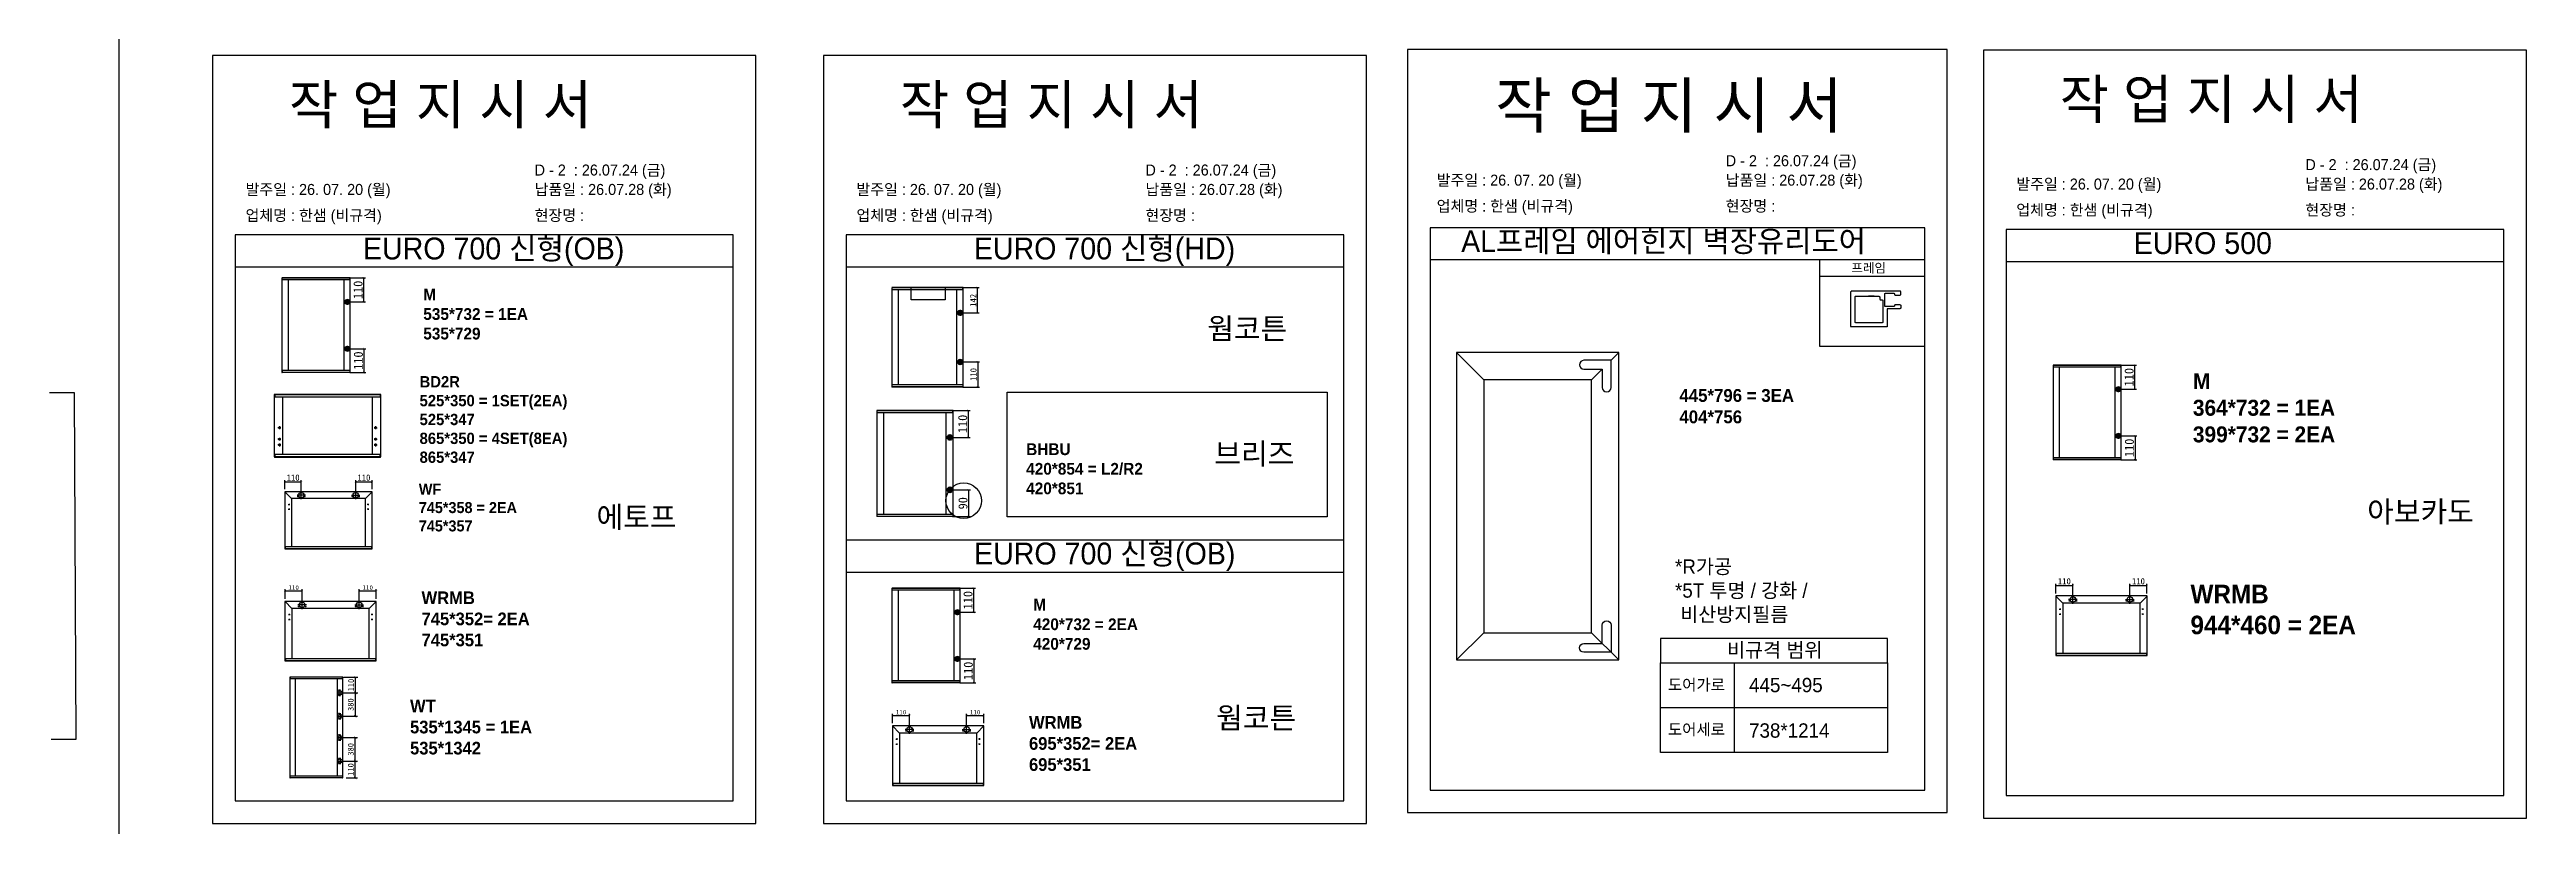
# Model space of a CAD drawing. Header units: millimetres. Extents: x -44117 to 256353, y -2095463 to 65325.
# Drawn here: x 109915 to 123612, y -1136377 to -1132096 of the extents above; entities that cross this region are included whole.
import ezdxf

# ---------------------------------------------------------------- set-up
doc = ezdxf.new("R2010")
doc.units = ezdxf.units.MM
doc.header["$LTSCALE"] = 10
doc.layers.add('Layer1', color=7, linetype='Continuous', lineweight=70)
doc.layers.add('PDF_Geomertry', color=7, linetype='Continuous')
doc.layers.add('PDF_Text', color=7, linetype='Continuous')
doc.styles.add('MtX_Gulim', font='')
doc.styles.add('PDF Arial', font='')
doc.styles.get('MtX_Gulim').set_extended_font_data('Gulim', bold=True)
doc.styles.get('PDF Arial').set_extended_font_data('Arial')
doc.dimstyles.new('ISO-25', dxfattribs={"dimtxt": 2.5, "dimasz": 2.5, "dimexe": 1, "dimexo": 1, "dimtad": 1, "dimtxsty": 'Standard', "dimblk": 'ARCHTICK', "dimcen": 2.5, "dimadec": 0, "dimazin": 0, "dimtfac": 1, "dimtmove": 0, "dimatfit": 3, "dimfxl": 0, "dimarcsym": 0})

msp = doc.modelspace()

# ---------------------------------------------------------------- texts
at = {"linetype": 'Continuous', "style": 'MtX_Gulim'}
for s, height, p in [('프레임', 51.27174849692187, (119878.2052322394, -1133329.992500942)), ('웜코튼', 117.5915742963859, (116317.2201387766, -1133698.560000748)), ('브리즈', 117.5915742963859, (116355.9789274443, -1134391.370366583)), ('아보카도', 117.5915742963859, (122731.7667918459, -1134710.981209161)), ('에토프', 117.5915742963859, (112939.0384422736, -1134740.774636324)), ('웜코튼', 117.5915742963859, (116365.9582256786, -1135851.904361325))]:
    msp.add_text(s, height=height, dxfattribs=at).set_placement(p)
at = {"attachment_point": 1}
for s, width, gutter_width, heights, insert, char_height in [('{\\fGulim|b0|i0|c129|p50;작 업 지 시 서}', 5121.296951961584, 19.35591821078906, [-241.3226809470841], (111238.8058830704, -1132292.481364968), 216.7862839608375), ('{\\fGulim|b0|i0|c129|p50;작 업 지 시 서}', 5121.296951961584, 19.35591821078906, [-241.3226809470841], (114616.9875795733, -1132292.481364968), 216.7862839608375), ('{\\fGulim|b0|i0|c129|p50;작 업 지 시 서}', 5874.432147175323, 22.20238920767984, [-276.8114655517282], (117909.7384118937, -1132281.289202152), 248.6667591260142), ('{\\fGulim|b0|i0|c129|p50;작 업 지 시 서}', 5121.296951961584, 19.35591821078906, [-241.3226809470841], (121031.5342326426, -1132262.687937805), 216.7862839608375), ('{\\fGulim|b0|i0|c129|p50;\\C1;D - 2  : 26.07.24 (금)}', 5874.432147175323, 22.20238920767984, [62.32695565935605], (119184.2328259531, -1132680.862932516), 60.92335598587348), ('{\\fGulim|b0|i0|c129|p50;\\C1;D - 2  : 26.07.24 (금)}', 5874.432147175323, 22.20238920767984, [62.32695565935605], (112597.0807176096, -1132732.31748393), 60.92335598587348), ('{\\fGulim|b0|i0|c129|p50;\\C1;D - 2  : 26.07.24 (금)}', 5874.432147175323, 22.20238920767984, [62.32695565935605], (115975.2624141125, -1132732.31748393), 60.92335598587348), ('\\pt11;{\\fGulim|b0|i0|c129|p50;발주일 : 26. 07. 20 (월)}', 5874.432147175323, 22.20238920767984, [61.2859131100375], (117585.6999095327, -1132788.261434268), 60.92335598587348), ('{\\fGulim|b0|i0|c129|p50;납품일 : 26.07.28 (화)}', 5874.432147175323, 22.20238920767984, [62.32695565935605], (119184.2328259531, -1132788.261434268), 60.92335598587348), ('\\pt11;{\\fGulim|b0|i0|c129|p50;발주일 : 26. 07. 20 (월)}', 5874.432147175323, 22.20238920767984, [61.2859131100375], (120791.2761507614, -1132809.922558518), 60.92335598587348), ('{\\fGulim|b0|i0|c129|p50;\\C1;D - 2  : 26.07.24 (금)}', 5874.432147175323, 22.20238920767984, [62.32695565935605], (122389.8090671818, -1132702.524056766), 60.92335598587348), ('{\\fGulim|b0|i0|c129|p50;납품일 : 26.07.28 (화)}', 5874.432147175323, 22.20238920767984, [62.32695565935605], (122389.8090671818, -1132809.922558518), 60.92335598587348), ('\\pt11;{\\fGulim|b0|i0|c129|p50;발주일 : 26. 07. 20 (월)}', 5874.432147175323, 22.20238920767984, [61.2859131100375], (110998.5478011892, -1132839.715985681), 60.92335598587348), ('{\\fGulim|b0|i0|c129|p50;납품일 : 26.07.28 (화)}', 5874.432147175323, 22.20238920767984, [62.32695565935605], (112597.0807176096, -1132839.715985681), 60.92335598587348), ('\\pt11;{\\fGulim|b0|i0|c129|p50;발주일 : 26. 07. 20 (월)}', 5874.432147175323, 22.20238920767984, [61.2859131100375], (114376.7294976921, -1132839.715985681), 60.92335598587348), ('{\\fGulim|b0|i0|c129|p50;납품일 : 26.07.28 (화)}', 5874.432147175323, 22.20238920767984, [62.32695565935605], (115975.2624141125, -1132839.715985681), 60.92335598587348), ('{\\fGulim|b0|i0|c129|p50;업체명 : 한샘 (비규격)}', 5874.432147175323, 22.20238920767984, [64.14321788595585], (117585.6999095327, -1132931.522222674), 60.92335598587348), ('{\\fGulim|b0|i0|c129|p50;현장명 : }', 5874.432147175323, 22.20238920767984, [-67.9810550148628], (119184.2328259531, -1132931.522222674), 60.92335598587348), ('{\\fGulim|b0|i0|c129|p50;업체명 : 한샘 (비규격)}', 5874.432147175323, 22.20238920767984, [64.14321788595585], (120791.2761507614, -1132953.183346924), 60.92335598587348), ('{\\fGulim|b0|i0|c129|p50;현장명 : }', 5874.432147175323, 22.20238920767984, [-67.9810550148628], (122389.8090671818, -1132953.183346924), 60.92335598587348), ('{\\fGulim|b0|i0|c129|p50;업체명 : 한샘 (비규격)}', 5874.432147175323, 22.20238920767984, [64.14321788595585], (110998.5478011892, -1132982.976774087), 60.92335598587348), ('{\\fGulim|b0|i0|c129|p50;현장명 : }', 5874.432147175323, 22.20238920767984, [-67.9810550148628], (112597.0807176096, -1132982.976774087), 60.92335598587348), ('{\\fGulim|b0|i0|c129|p50;업체명 : 한샘 (비규격)}', 5874.432147175323, 22.20238920767984, [64.14321788595585], (114376.7294976921, -1132982.976774087), 60.92335598587348), ('{\\fGulim|b0|i0|c129|p50;현장명 : }', 5874.432147175323, 22.20238920767984, [-67.9810550148628], (115975.2624141125, -1132982.976774087), 60.92335598587348), ('{\\fGulim|b0|i0|c129|p50;AL프레임 에어힌지 벽장유리도어}', 2836.703431437212, 10.72130753639127, [-134.1491113954214], (117721.4893207944, -1133096.186908455), 120.0786444075822), ('{\\fGulim|b0|i0|c129|p50;EURO 700 신형(OB)}', 2854.900365245303, 10.79008276379565, [-152.0668921065422], (111647.9156877649, -1133136.412221445), 120.8489269545113), ('{\\fGulim|b0|i0|c129|p50;EURO 700 신형(HD)}', 2854.900365245303, 10.79008276379565, [-152.0668921065422], (115026.0973842679, -1133136.412221445), 120.8489269545113), ('{\\fGulim|b0|i0|c129|p50;EURO 500 }', 2854.900365245303, 10.79008276379565, [-124.2281912235456], (121440.6440373372, -1133106.618794282), 120.8489269545113), ('{\\f굴림|b1|i0|c129|p50;M\\P535*732 = 1EA\\P\\C1;535*729}', 24729.76360464521, 318.0466706449355, [3896.04217938072], (111981.3707312878, -1133418.282678475), 65), ('{\\f굴림|b1|i0|c129|p50;BD2R\\P525*350 = 1SET(2EA)\\P\\C1;525*347\\P\\C256;865*350 = 4SET(8EA)\\P\\C1;865*347}', 18932.62952754123, 243.4903901247735, [-496.2566046352526], (111960.9728670788, -1133902.425149988), 62.61181460351318), ('{\\f굴림|b1|i0|c129|p50;M\\P364*732 = 1EA\\P399*732 = 2EA}', 33586.28730857175, 431.9494123999229, [5291.340188080711], (121767.7668284729, -1133886.398298269), 88.27859052591556), ('{\\f굴림|b1|i0|c129|p50;445*796 = 3EA\\P\\C1;404*756}', 21510.08905582664, 276.6388033000316, [-191.8593605199879], (118928.0131997445, -1133973.985588749), 71.13569227715098), ('{\\f굴림|b1|i0|c129|p50;BHBU\\P420*854 = L2/R2\\P\\C1;420*851}', 24729.76360464521, 318.0466706449355, [3896.04217938072], (115315.6036160358, -1134274.394284443), 65), ('{\\f굴림|b1|i0|c129|p50;WF\\P745*358 = 2EA\\P\\C1;745*357}', 12604.77789032171, 162.1086115632213, [-266.0966492063492], (111956.7513855254, -1134497.796116357), 60.9234), ('{\\fGulim|b0|i0|c129|p50;EURO 700 신형(OB)}', 2854.900365245303, 10.79008276379565, [-152.0668921065422], (115027.3142181761, -1134823.520081318), 120.8489269545113), ('{\\fGulim|b0|i0|c129|p50;*R가공\\P*5T 투명 / 강화 /\\P 비산방지필름}', 1875.299519294903, 7.087685884393229, [-364.2837748858881], (118903.8098316805, -1134916.428991791), 79.38208190520416), ('{\\f굴림|b1|i0|c129|p50;WRMB\\P745*352= 2EA\\P\\C1;745*351}', 29239.48673065499, 376.0457056817471, [-305.7407407407407], (111971.8152751062, -1135093.742696716), 70), ('{\\f굴림|b1|i0|c129|p50;M\\P420*732 = 2EA\\P\\C1;420*729}', 24729.76360464521, 318.0466706449355, [3896.04217938072], (115354.5264515685, -1135134.421695688), 65), ('{\\f굴림|b1|i0|c129|p50;WRMB\\P944*460 = 2EA}', 42859.36478377707, 551.2094047221952, [-277.1455869435537], (121754.6091963855, -1135056.626012737), 102.6062995736173), ('{\\fGulim|b0|i0|c129|p50;비규격 범위}', 1875.299519294903, 7.087685884393229, [-88.47244015267094], (119191.7247122242, -1135378.054340221), 79.38208190520416), ('{\\f굴림|b1|i0|c129|p50;WT\\P535*1345 = 1EA\\P\\C1;535*1342}', 16827.0859124774, 216.4112337133081, [-305.7407407407407], (111908.2432579379, -1135691.980251257), 70), ('{\\fGulim|b0|i0|c129|p50;도어가로}', 1485.964061477262, 5.616194317165925, [-70.02070656523033], (118864.3787863267, -1135578.332276552), 62.90137635225835), ('{\\fGulim|b0|i0|c129|p50;445~495}', 1875.299519294903, 7.087685884393229, [-81.49611870694062], (119313.3190066836, -1135571.519394938), 79.38208190520416), ('{\\f굴림|b1|i0|c129|p50;WRMB\\P695*352= 2EA\\P\\C1;695*351}', 29239.48673065499, 376.0457056817471, [-305.6481481481482], (115331.1550050175, -1135782.873797537), 70), ('{\\fGulim|b0|i0|c129|p50;도어세로}', 1485.964061477262, 5.616194317165925, [-70.02070656523033], (118864.3787863267, -1135825.150545902), 62.90137635225835), ('{\\fGulim|b0|i0|c129|p50;738*1214}', 1875.299519294903, 7.087685884393229, [-81.60182054702744], (119313.3190066836, -1135823.177238198), 79.38208190520416)]:
    msp.add_mtext_dynamic_manual_height_columns(s, width=width, gutter_width=gutter_width, heights=heights, dxfattribs=dict(at, insert=insert, char_height=char_height))
at = {"layer": 'PDF_Text', "char_height": 5.304957664598325, "attachment_point": 7, "rotation": 180, "style": 'PDF Arial'}
for insert in [(119878.0179560837, -1133630.213875544), (120081.4502761129, -1133630.213875544)]:
    msp.add_mtext('X', dxfattribs=dict(at, insert=insert))

# ---------------------------------------------------------------- blocks, each defined once
blk = doc.blocks.new('_ArchTick')
at = {"color": 0, "linetype": 'ByBlock', "const_width": 0.15}
blk.add_lwpolyline([(-0.5, -0.5), (0.5, 0.5)], dxfattribs=at)
blk = doc.blocks.new('*D7927')
at = {"color": 0, "lineweight": -2}
for p, q in [((111575.8930610278, -1133359.407735625), (111662.0806616536, -1133359.407735625)), ((111652.0806616536, -1133492.396734951), (111652.0806616536, -1133359.407735625)), ((111575.8930610278, -1133492.396734951), (111662.0806616536, -1133492.396734951))]:
    blk.add_line(p, q, dxfattribs=at)
at = {"layer": 'Defpoints', "color": 0}
for p in [(111560.8930610278, -1133359.407735625), (111652.0806616536, -1133359.407735625), (111560.8930610278, -1133492.396734951)]:
    blk.add_point(p, dxfattribs=at)
at = {"color": 0, "lineweight": -2, "xscale": 10, "yscale": 10, "zscale": 10}
for p, rotation in [((111652.0806616536, -1133359.407735625), 90), ((111652.0806616536, -1133492.396734951), 270)]:
    blk.add_blockref('_ArchTick', p, dxfattribs=dict(at, rotation=rotation))
at = {"color": 0, "insert": (111620.8306616536, -1133425.902235288), "char_height": 25, "attachment_point": 5, "rotation": 90}
blk.add_mtext('{\\H2x;110}', dxfattribs=at)
blk = doc.blocks.new('*D7928')
at = {"color": 0, "lineweight": -2}
for p, q in [((111575.8930610278, -1133750.967238272), (111663.5391345332, -1133750.967238272)), ((111653.5391345332, -1133750.967238272), (111653.5391345332, -1133883.124007811)), ((111575.8930610278, -1133883.124007811), (111663.5391345332, -1133883.124007811))]:
    blk.add_line(p, q, dxfattribs=at)
at = {"layer": 'Defpoints', "color": 0}
for p in [(111560.8930610278, -1133750.967238272), (111560.8930610278, -1133883.124007811), (111653.5391345332, -1133883.124007811)]:
    blk.add_point(p, dxfattribs=at)
at = {"color": 0, "lineweight": -2, "xscale": 10, "yscale": 10, "zscale": 10}
for p, rotation in [((111653.5391345332, -1133750.967238272), 90), ((111653.5391345332, -1133883.124007811), 270)]:
    blk.add_blockref('_ArchTick', p, dxfattribs=dict(at, rotation=rotation))
at = {"color": 0, "insert": (111622.2891345332, -1133817.045623042), "char_height": 25, "attachment_point": 5, "rotation": 90}
blk.add_mtext('{\\H2x;110}', dxfattribs=at)
blk = doc.blocks.new('*D7929')
at = {"color": 0, "lineweight": -2}
for p, q in [((111217.123904873, -1135133.995645068), (111217.123904873, -1135081.102502642)), ((111217.123904873, -1135091.102502642), (111311.495577143, -1135091.102502642)), ((111311.495577143, -1135152.610238143), (111311.495577143, -1135081.102502642))]:
    blk.add_line(p, q, dxfattribs=at)
at = {"layer": 'Defpoints', "color": 0}
for p in [(111311.495577143, -1135091.102502642), (111217.123904873, -1135148.995645068), (111311.495577143, -1135167.610238143)]:
    blk.add_point(p, dxfattribs=at)
at = {"color": 0, "lineweight": -2, "xscale": 10, "yscale": 10, "zscale": 10, "rotation": 180}
blk.add_blockref('_ArchTick', (111217.123904873, -1135091.102502642), dxfattribs=at)
at = {"color": 0, "lineweight": -2, "xscale": 10, "yscale": 10, "zscale": 10}
blk.add_blockref('_ArchTick', (111311.495577143, -1135091.102502642), dxfattribs=at)
at = {"color": 0, "insert": (111264.309741008, -1135072.352502642), "char_height": 25, "attachment_point": 5}
blk.add_mtext('110', dxfattribs=at)
blk = doc.blocks.new('*D7930')
at = {"color": 0, "lineweight": -2}
for p, q in [((111626.77420429, -1135152.610238143), (111626.77420429, -1135081.102502642)), ((111626.77420429, -1135091.102502642), (111721.145862211, -1135091.102502642)), ((111721.145862211, -1135133.995645068), (111721.145862211, -1135081.102502642))]:
    blk.add_line(p, q, dxfattribs=at)
at = {"layer": 'Defpoints', "color": 0}
for p in [(111721.145862211, -1135091.102502642), (111626.77420429, -1135167.610238143), (111721.145862211, -1135148.995645068)]:
    blk.add_point(p, dxfattribs=at)
at = {"color": 0, "lineweight": -2, "xscale": 10, "yscale": 10, "zscale": 10, "rotation": 180}
blk.add_blockref('_ArchTick', (111626.77420429, -1135091.102502642), dxfattribs=at)
at = {"color": 0, "lineweight": -2, "xscale": 10, "yscale": 10, "zscale": 10}
blk.add_blockref('_ArchTick', (111721.145862211, -1135091.102502642), dxfattribs=at)
at = {"color": 0, "insert": (111673.9600332505, -1135072.352502642), "char_height": 25, "attachment_point": 5}
blk.add_mtext('110', dxfattribs=at)
blk = doc.blocks.new('*D7931')
at = {"color": 0, "lineweight": -2}
for p, q in [((111216.486563866, -1134528.323029673), (111216.486563866, -1134478.002321753)), ((111216.486563866, -1134488.002321753), (111306.6649079446, -1134488.002321753)), ((111306.6649079446, -1134546.110498507), (111306.6649079446, -1134478.002321753))]:
    blk.add_line(p, q, dxfattribs=at)
at = {"layer": 'Defpoints', "color": 0}
for p in [(111216.486563866, -1134543.323029673), (111306.6649079446, -1134488.002321753), (111306.6649079446, -1134561.110498507)]:
    blk.add_point(p, dxfattribs=at)
at = {"color": 0, "lineweight": -2, "xscale": 10, "yscale": 10, "zscale": 10, "rotation": 180}
blk.add_blockref('_ArchTick', (111216.486563866, -1134488.002321753), dxfattribs=at)
at = {"color": 0, "lineweight": -2, "xscale": 10, "yscale": 10, "zscale": 10}
blk.add_blockref('_ArchTick', (111306.6649079446, -1134488.002321753), dxfattribs=at)
at = {"color": 0, "insert": (111261.5757359053, -1134464.252321753), "char_height": 25, "attachment_point": 5}
blk.add_mtext('{\\H1.4x;110}', dxfattribs=at)
blk = doc.blocks.new('*D7932')
at = {"color": 0, "lineweight": -2}
for p, q in [((111607.9343867573, -1134546.110498507), (111607.9343867573, -1134478.002321753)), ((111607.9343867573, -1134488.002321753), (111698.1127171244, -1134488.002321753)), ((111698.1127171244, -1134528.323029673), (111698.1127171244, -1134478.002321753))]:
    blk.add_line(p, q, dxfattribs=at)
at = {"layer": 'Defpoints', "color": 0}
for p in [(111607.9343867573, -1134561.110498507), (111698.1127171244, -1134488.002321753), (111698.1127171244, -1134543.323029673)]:
    blk.add_point(p, dxfattribs=at)
at = {"color": 0, "lineweight": -2, "xscale": 10, "yscale": 10, "zscale": 10, "rotation": 180}
blk.add_blockref('_ArchTick', (111607.9343867573, -1134488.002321753), dxfattribs=at)
at = {"color": 0, "lineweight": -2, "xscale": 10, "yscale": 10, "zscale": 10}
blk.add_blockref('_ArchTick', (111698.1127171244, -1134488.002321753), dxfattribs=at)
at = {"color": 0, "insert": (111653.0235519408, -1134464.252321753), "char_height": 25, "attachment_point": 5}
blk.add_mtext('{\\H1.4x;110}', dxfattribs=at)
blk = doc.blocks.new('*D7933')
at = {"color": 0, "lineweight": -2}
for p, q in [((111541.0009663483, -1135567.963252957), (111619.3876030323, -1135567.963252957)), ((111541.0009663483, -1135654.792655786), (111619.3876030323, -1135654.792655786)), ((111606.3876030323, -1135654.792655786), (111606.3876030323, -1135567.963252957))]:
    blk.add_line(p, q, dxfattribs=at)
at = {"layer": 'Defpoints', "color": 0}
for p in [(111521.5009663483, -1135567.963252957), (111521.5009663483, -1135654.792655786), (111606.3876030323, -1135567.963252957)]:
    blk.add_point(p, dxfattribs=at)
at = {"color": 0, "lineweight": -2, "xscale": 13, "yscale": 13, "zscale": 13}
for p, rotation in [((111606.3876030323, -1135567.963252957), 90), ((111606.3876030323, -1135654.792655786), 270)]:
    blk.add_blockref('_ArchTick', p, dxfattribs=dict(at, rotation=rotation))
at = {"color": 0, "insert": (111582.0126030323, -1135611.377954372), "char_height": 32.5, "attachment_point": 5, "rotation": 90}
blk.add_mtext('110', dxfattribs=at)
blk = doc.blocks.new('*D7934')
at = {"color": 0, "lineweight": -2}
for p, q in [((111541.0009663482, -1136031.609477337), (111617.6233527826, -1136031.609477337)), ((111604.6233527826, -1136125.294121283), (111604.6233527826, -1136031.609477337)), ((111555.3338879537, -1136125.294121283), (111617.6233527826, -1136125.294121283))]:
    blk.add_line(p, q, dxfattribs=at)
at = {"layer": 'Defpoints', "color": 0}
for p in [(111521.5009663482, -1136031.609477337), (111604.6233527826, -1136031.609477337), (111535.8338879537, -1136125.294121283)]:
    blk.add_point(p, dxfattribs=at)
at = {"color": 0, "lineweight": -2, "xscale": 13, "yscale": 13, "zscale": 13}
for p, rotation in [((111604.6233527826, -1136031.609477337), 90), ((111604.6233527826, -1136125.294121283), 270)]:
    blk.add_blockref('_ArchTick', p, dxfattribs=dict(at, rotation=rotation))
at = {"color": 0, "insert": (111580.2483527826, -1136078.45179931), "char_height": 32.5, "attachment_point": 5, "rotation": 90}
blk.add_mtext('110', dxfattribs=at)
blk = doc.blocks.new('*D7935')
at = {"color": 0, "lineweight": -2}
for p, q in [((111541.0009663482, -1135902.076691059), (111617.6233527826, -1135902.076691059)), ((111604.6233527826, -1136031.609477337), (111604.6233527826, -1135902.076691059)), ((111541.0009663482, -1136031.609477337), (111617.6233527826, -1136031.609477337))]:
    blk.add_line(p, q, dxfattribs=at)
at = {"layer": 'Defpoints', "color": 0}
for p in [(111521.5009663482, -1135902.076691059), (111604.6233527826, -1135902.076691059), (111521.5009663482, -1136031.609477337)]:
    blk.add_point(p, dxfattribs=at)
at = {"color": 0, "lineweight": -2, "xscale": 13, "yscale": 13, "zscale": 13}
for p, rotation in [((111604.6233527826, -1135902.076691059), 90), ((111604.6233527826, -1136031.609477337), 270)]:
    blk.add_blockref('_ArchTick', p, dxfattribs=dict(at, rotation=rotation))
at = {"color": 0, "insert": (111580.2483527826, -1135966.843084198), "char_height": 32.5, "attachment_point": 5, "rotation": 90}
blk.add_mtext('380', dxfattribs=at)
blk = doc.blocks.new('*D7936')
at = {"color": 0, "lineweight": -2}
for p, q in [((111541.0009663482, -1135654.792655786), (111617.6233527826, -1135654.792655786)), ((111604.6233527826, -1135654.792655786), (111604.6233527826, -1135784.325463804)), ((111541.0009663482, -1135784.325463804), (111617.6233527826, -1135784.325463804))]:
    blk.add_line(p, q, dxfattribs=at)
at = {"layer": 'Defpoints', "color": 0}
for p in [(111521.5009663482, -1135654.792655786), (111521.5009663482, -1135784.325463804), (111604.6233527826, -1135784.325463804)]:
    blk.add_point(p, dxfattribs=at)
at = {"color": 0, "lineweight": -2, "xscale": 13, "yscale": 13, "zscale": 13}
for p, rotation in [((111604.6233527826, -1135654.792655786), 90), ((111604.6233527826, -1135784.325463804), 270)]:
    blk.add_blockref('_ArchTick', p, dxfattribs=dict(at, rotation=rotation))
at = {"color": 0, "insert": (111580.2483527826, -1135719.559059795), "char_height": 32.5, "attachment_point": 5, "rotation": 90}
blk.add_mtext('380', dxfattribs=at)
blk = doc.blocks.new('*D7937')
at = {"color": 0, "lineweight": -2}
for p, q in [((114965.6125869076, -1133413.409606011), (115056.282481253, -1133413.409606011)), ((115046.282481253, -1133552.935631779), (115046.282481253, -1133413.409606011)), ((114965.6125869076, -1133552.935631779), (115056.282481253, -1133552.935631779))]:
    blk.add_line(p, q, dxfattribs=at)
at = {"layer": 'Defpoints', "color": 0}
for p in [(114950.6125869076, -1133413.409606011), (115046.282481253, -1133413.409606011), (114950.6125869076, -1133552.935631779)]:
    blk.add_point(p, dxfattribs=at)
at = {"color": 0, "lineweight": -2, "xscale": 10, "yscale": 10, "zscale": 10}
for p, rotation in [((115046.282481253, -1133413.409606011), 90), ((115046.282481253, -1133552.935631779), 270)]:
    blk.add_blockref('_ArchTick', p, dxfattribs=dict(at, rotation=rotation))
at = {"color": 0, "insert": (115022.532481253, -1133483.172618895), "char_height": 25, "attachment_point": 5, "rotation": 90}
blk.add_mtext('{\\H1.4x;142}', dxfattribs=at)
blk = doc.blocks.new('*D7938')
at = {"color": 0, "lineweight": -2}
for p, q in [((114965.6125869076, -1133824.216075214), (115057.8126448426, -1133824.216075214)), ((115047.8126448426, -1133824.216075214), (115047.8126448426, -1133962.868963239)), ((114965.6125869076, -1133962.868963239), (115057.8126448426, -1133962.868963239))]:
    blk.add_line(p, q, dxfattribs=at)
at = {"layer": 'Defpoints', "color": 0}
for p in [(114950.6125869076, -1133824.216075214), (114950.6125869076, -1133962.868963239), (115047.8126448426, -1133962.868963239)]:
    blk.add_point(p, dxfattribs=at)
at = {"color": 0, "lineweight": -2, "xscale": 10, "yscale": 10, "zscale": 10}
for p, rotation in [((115047.8126448426, -1133824.216075214), 90), ((115047.8126448426, -1133962.868963239), 270)]:
    blk.add_blockref('_ArchTick', p, dxfattribs=dict(at, rotation=rotation))
at = {"color": 0, "insert": (115024.0626448426, -1133893.542519227), "char_height": 25, "attachment_point": 5, "rotation": 90}
blk.add_mtext('{\\H1.4x;110}', dxfattribs=at)
blk = doc.blocks.new('*D7939')
at = {"color": 0, "lineweight": -2}
for p, q in [((114949.0487813085, -1135075.546752837), (115035.2363819343, -1135075.546752837)), ((115025.2363819343, -1135208.535752163), (115025.2363819343, -1135075.546752837)), ((114949.0487813085, -1135208.535752163), (115035.2363819343, -1135208.535752163))]:
    blk.add_line(p, q, dxfattribs=at)
at = {"layer": 'Defpoints', "color": 0}
for p in [(114934.0487813085, -1135075.546752837), (115025.2363819343, -1135075.546752837), (114934.0487813085, -1135208.535752163)]:
    blk.add_point(p, dxfattribs=at)
at = {"color": 0, "lineweight": -2, "xscale": 10, "yscale": 10, "zscale": 10}
for p, rotation in [((115025.2363819343, -1135075.546752837), 90), ((115025.2363819343, -1135208.535752163), 270)]:
    blk.add_blockref('_ArchTick', p, dxfattribs=dict(at, rotation=rotation))
at = {"color": 0, "insert": (114993.9863819343, -1135142.0412525), "char_height": 25, "attachment_point": 5, "rotation": 90}
blk.add_mtext('{\\H2x;110}', dxfattribs=at)
blk = doc.blocks.new('*D7940')
at = {"color": 0, "lineweight": -2}
for p, q in [((114949.0487813085, -1135467.106255485), (115036.6948548139, -1135467.106255485)), ((115026.6948548139, -1135467.106255485), (115026.6948548139, -1135599.263025023)), ((114949.0487813085, -1135599.263025023), (115036.6948548139, -1135599.263025023))]:
    blk.add_line(p, q, dxfattribs=at)
at = {"layer": 'Defpoints', "color": 0}
for p in [(114934.0487813085, -1135467.106255485), (114934.0487813085, -1135599.263025023), (115026.6948548139, -1135599.263025023)]:
    blk.add_point(p, dxfattribs=at)
at = {"color": 0, "lineweight": -2, "xscale": 10, "yscale": 10, "zscale": 10}
for p, rotation in [((115026.6948548139, -1135467.106255485), 90), ((115026.6948548139, -1135599.263025023), 270)]:
    blk.add_blockref('_ArchTick', p, dxfattribs=dict(at, rotation=rotation))
at = {"color": 0, "insert": (114995.4448548139, -1135533.184640254), "char_height": 25, "attachment_point": 5, "rotation": 90}
blk.add_mtext('{\\H2x;110}', dxfattribs=at)
blk = doc.blocks.new('*D7941')
at = {"color": 0, "lineweight": -2}
for p, q in [((114576.4636347843, -1135823.126745889), (114576.4636347843, -1135770.233603463)), ((114576.4636347843, -1135780.233603463), (114670.8353070543, -1135780.233603463)), ((114670.8353070543, -1135841.741338965), (114670.8353070543, -1135770.233603463))]:
    blk.add_line(p, q, dxfattribs=at)
at = {"layer": 'Defpoints', "color": 0}
for p in [(114670.8353070543, -1135780.233603463), (114576.4636347843, -1135838.126745889), (114670.8353070543, -1135856.741338965)]:
    blk.add_point(p, dxfattribs=at)
at = {"color": 0, "lineweight": -2, "xscale": 10, "yscale": 10, "zscale": 10, "rotation": 180}
blk.add_blockref('_ArchTick', (114576.4636347843, -1135780.233603463), dxfattribs=at)
at = {"color": 0, "lineweight": -2, "xscale": 10, "yscale": 10, "zscale": 10}
blk.add_blockref('_ArchTick', (114670.8353070543, -1135780.233603463), dxfattribs=at)
at = {"color": 0, "insert": (114623.6494709193, -1135761.483603463), "char_height": 25, "attachment_point": 5}
blk.add_mtext('110', dxfattribs=at)
blk = doc.blocks.new('*D7942')
at = {"color": 0, "lineweight": -2}
for p, q in [((114986.1139342013, -1135841.741338965), (114986.1139342013, -1135770.233603463)), ((114986.1139342013, -1135780.233603463), (115080.4855921223, -1135780.233603463)), ((115080.4855921223, -1135823.126745889), (115080.4855921223, -1135770.233603463))]:
    blk.add_line(p, q, dxfattribs=at)
at = {"layer": 'Defpoints', "color": 0}
for p in [(115080.4855921223, -1135780.233603463), (114986.1139342013, -1135856.741338965), (115080.4855921223, -1135838.126745889)]:
    blk.add_point(p, dxfattribs=at)
at = {"color": 0, "lineweight": -2, "xscale": 10, "yscale": 10, "zscale": 10, "rotation": 180}
blk.add_blockref('_ArchTick', (114986.1139342013, -1135780.233603463), dxfattribs=at)
at = {"color": 0, "lineweight": -2, "xscale": 10, "yscale": 10, "zscale": 10}
blk.add_blockref('_ArchTick', (115080.4855921223, -1135780.233603463), dxfattribs=at)
at = {"color": 0, "insert": (115033.2997631618, -1135761.483603463), "char_height": 25, "attachment_point": 5}
blk.add_mtext('110', dxfattribs=at)
blk = doc.blocks.new('*D7943')
at = {"color": 0, "lineweight": -2}
for p, q in [((114908.432575372, -1134092.653686611), (115005.6981231192, -1134092.653686611)), ((114995.6981231192, -1134241.798885817), (114995.6981231192, -1134092.653686611)), ((114908.432575372, -1134241.798885817), (115005.6981231192, -1134241.798885817))]:
    blk.add_line(p, q, dxfattribs=at)
at = {"layer": 'Defpoints', "color": 0}
for p in [(114893.432575372, -1134092.653686611), (114995.6981231192, -1134092.653686611), (114893.432575372, -1134241.798885817)]:
    blk.add_point(p, dxfattribs=at)
at = {"color": 0, "lineweight": -2, "xscale": 10, "yscale": 10, "zscale": 10}
for p, rotation in [((114995.6981231192, -1134092.653686611), 90), ((114995.6981231192, -1134241.798885817), 270)]:
    blk.add_blockref('_ArchTick', p, dxfattribs=dict(at, rotation=rotation))
at = {"color": 0, "insert": (114964.4481231192, -1134167.226286214), "char_height": 25, "attachment_point": 5, "rotation": 90}
blk.add_mtext('{\\H2x;110}', dxfattribs=at)
blk = doc.blocks.new('*D7944')
at = {"color": 0, "lineweight": -2}
for p, q in [((114908.432575372, -1134531.781887585), (115007.3337789199, -1134531.781887585)), ((114997.3337789199, -1134531.781887585), (114997.3337789199, -1134679.993753372)), ((114908.432575372, -1134679.993753372), (115007.3337789199, -1134679.993753372))]:
    blk.add_line(p, q, dxfattribs=at)
at = {"layer": 'Defpoints', "color": 0}
for p in [(114893.432575372, -1134531.781887585), (114893.432575372, -1134679.993753372), (114997.3337789199, -1134679.993753372)]:
    blk.add_point(p, dxfattribs=at)
at = {"color": 0, "lineweight": -2, "xscale": 10, "yscale": 10, "zscale": 10}
for p, rotation in [((114997.3337789199, -1134531.781887585), 90), ((114997.3337789199, -1134679.993753372), 270)]:
    blk.add_blockref('_ArchTick', p, dxfattribs=dict(at, rotation=rotation))
at = {"color": 0, "insert": (114966.0837789199, -1134605.887820478), "char_height": 25, "attachment_point": 5, "rotation": 90}
blk.add_mtext('{\\H2x;90}', dxfattribs=at)
blk = doc.blocks.new('*D7945')
at = {"color": 0, "lineweight": -2}
for p, q in [((121370.1102571385, -1133842.043592292), (121456.2978577643, -1133842.043592292)), ((121446.2978577643, -1133975.032591618), (121446.2978577643, -1133842.043592292)), ((121370.1102571385, -1133975.032591618), (121456.2978577643, -1133975.032591618))]:
    blk.add_line(p, q, dxfattribs=at)
at = {"layer": 'Defpoints', "color": 0}
for p in [(121355.1102571385, -1133842.043592292), (121446.2978577643, -1133842.043592292), (121355.1102571385, -1133975.032591618)]:
    blk.add_point(p, dxfattribs=at)
at = {"color": 0, "lineweight": -2, "xscale": 10, "yscale": 10, "zscale": 10}
for p, rotation in [((121446.2978577643, -1133842.043592292), 90), ((121446.2978577643, -1133975.032591618), 270)]:
    blk.add_blockref('_ArchTick', p, dxfattribs=dict(at, rotation=rotation))
at = {"color": 0, "insert": (121415.0478577643, -1133908.538091955), "char_height": 25, "attachment_point": 5, "rotation": 90}
blk.add_mtext('{\\H2x;110}', dxfattribs=at)
blk = doc.blocks.new('*D7946')
at = {"color": 0, "lineweight": -2}
for p, q in [((121370.1102571385, -1134233.603094939), (121457.7563306439, -1134233.603094939)), ((121447.7563306439, -1134233.603094939), (121447.7563306439, -1134365.759864478)), ((121370.1102571385, -1134365.759864478), (121457.7563306439, -1134365.759864478))]:
    blk.add_line(p, q, dxfattribs=at)
at = {"layer": 'Defpoints', "color": 0}
for p in [(121355.1102571385, -1134233.603094939), (121355.1102571385, -1134365.759864478), (121447.7563306439, -1134365.759864478)]:
    blk.add_point(p, dxfattribs=at)
at = {"color": 0, "lineweight": -2, "xscale": 10, "yscale": 10, "zscale": 10}
for p, rotation in [((121447.7563306439, -1134233.603094939), 90), ((121447.7563306439, -1134365.759864478), 270)]:
    blk.add_blockref('_ArchTick', p, dxfattribs=dict(at, rotation=rotation))
at = {"color": 0, "insert": (121416.5063306439, -1134299.681479709), "char_height": 25, "attachment_point": 5, "rotation": 90}
blk.add_mtext('{\\H2x;110}', dxfattribs=at)
blk = doc.blocks.new('*D7947')
at = {"color": 0, "lineweight": -2}
for p, q in [((121009.8522544452, -1135104.202217904), (121009.8522544452, -1135051.309075478)), ((121009.8522544452, -1135061.309075478), (121104.2239267152, -1135061.309075478)), ((121104.2239267152, -1135122.81681098), (121104.2239267152, -1135051.309075478))]:
    blk.add_line(p, q, dxfattribs=at)
at = {"layer": 'Defpoints', "color": 0}
for p in [(121009.8522544452, -1135119.202217904), (121104.2239267152, -1135061.309075478), (121104.2239267152, -1135137.81681098)]:
    blk.add_point(p, dxfattribs=at)
at = {"color": 0, "lineweight": -2, "xscale": 10, "yscale": 10, "zscale": 10, "rotation": 180}
blk.add_blockref('_ArchTick', (121009.8522544452, -1135061.309075478), dxfattribs=at)
at = {"color": 0, "lineweight": -2, "xscale": 10, "yscale": 10, "zscale": 10}
blk.add_blockref('_ArchTick', (121104.2239267152, -1135061.309075478), dxfattribs=at)
at = {"color": 0, "insert": (121057.0380905802, -1135037.559075478), "char_height": 25, "attachment_point": 5}
blk.add_mtext('{\\H1.4x;110}', dxfattribs=at)
blk = doc.blocks.new('*D7948')
at = {"color": 0, "lineweight": -2}
for p, q in [((121419.5025538622, -1135122.81681098), (121419.5025538622, -1135051.309075478)), ((121419.5025538622, -1135061.309075478), (121513.8742117832, -1135061.309075478)), ((121513.8742117832, -1135104.202217904), (121513.8742117832, -1135051.309075478))]:
    blk.add_line(p, q, dxfattribs=at)
at = {"layer": 'Defpoints', "color": 0}
for p in [(121419.5025538622, -1135137.81681098), (121513.8742117832, -1135061.309075478), (121513.8742117832, -1135119.202217904)]:
    blk.add_point(p, dxfattribs=at)
at = {"color": 0, "lineweight": -2, "xscale": 10, "yscale": 10, "zscale": 10, "rotation": 180}
blk.add_blockref('_ArchTick', (121419.5025538622, -1135061.309075478), dxfattribs=at)
at = {"color": 0, "lineweight": -2, "xscale": 10, "yscale": 10, "zscale": 10}
blk.add_blockref('_ArchTick', (121513.8742117832, -1135061.309075478), dxfattribs=at)
at = {"color": 0, "insert": (121466.6883828227, -1135037.559075478), "char_height": 25, "attachment_point": 5}
blk.add_mtext('{\\H1.4x;110}', dxfattribs=at)

# ---------------------------------------------------------------- dimensions: what is measured, and where the dimension line sits
for base, p1, p2, text, override, picture, middle in [((111652.0806616536, -1133359.407735625), (111560.8930610278, -1133492.396734951), (111560.8930610278, -1133359.407735625), '{\\H2x;110}', {"dimscale": 10, "dimasz": 1, "dimexo": 1.5, "dimtxsty": 'Standard'}, '*D7927', (111620.8306616536, -1133425.902235288)), ((115046.282481253, -1133413.409606011), (114950.6125869076, -1133552.935631779), (114950.6125869076, -1133413.409606011), '{\\H1.4x;142}', {"dimscale": 10, "dimasz": 1, "dimexo": 1.5, "dimtxsty": 'Standard'}, '*D7937', (115022.532481253, -1133483.172618895)), ((111653.5391345332, -1133883.124007811), (111560.8930610278, -1133750.967238272), (111560.8930610278, -1133883.124007811), '{\\H2x;110}', {"dimscale": 10, "dimasz": 1, "dimexo": 1.5, "dimtxsty": 'Standard'}, '*D7928', (111622.2891345332, -1133817.045623042)), ((115047.8126448426, -1133962.868963239), (114950.6125869076, -1133824.216075214), (114950.6125869076, -1133962.868963239), '{\\H1.4x;110}', {"dimscale": 10, "dimasz": 1, "dimexo": 1.5, "dimtxsty": 'Standard'}, '*D7938', (115024.0626448426, -1133893.542519227)), ((121446.2978577643, -1133842.043592292), (121355.1102571385, -1133975.032591618), (121355.1102571385, -1133842.043592292), '{\\H2x;110}', {"dimscale": 10, "dimasz": 1, "dimexo": 1.5, "dimtxsty": 'Standard'}, '*D7945', (121415.0478577643, -1133908.538091955)), ((114995.6981231192, -1134092.653686611), (114893.432575372, -1134241.798885817), (114893.432575372, -1134092.653686611), '{\\H2x;110}', {"dimscale": 10, "dimasz": 1, "dimexo": 1.5, "dimtxsty": 'Standard'}, '*D7943', (114964.4481231192, -1134167.226286214)), ((121447.7563306439, -1134365.759864478), (121355.1102571385, -1134233.603094939), (121355.1102571385, -1134365.759864478), '{\\H2x;110}', {"dimscale": 10, "dimasz": 1, "dimexo": 1.5, "dimtxsty": 'Standard'}, '*D7946', (121416.5063306439, -1134299.681479709)), ((114997.3337789199, -1134679.993753372), (114893.432575372, -1134531.781887585), (114893.432575372, -1134679.993753372), '{\\H2x;90}', {"dimscale": 10, "dimasz": 1, "dimexo": 1.5, "dimtxsty": 'Standard'}, '*D7944', (114966.0837789199, -1134605.887820478)), ((115025.2363819343, -1135075.546752837), (114934.0487813085, -1135208.535752163), (114934.0487813085, -1135075.546752837), '{\\H2x;110}', {"dimscale": 10, "dimasz": 1, "dimexo": 1.5, "dimtxsty": 'Standard'}, '*D7939', (114993.9863819343, -1135142.0412525)), ((115026.6948548139, -1135599.263025023), (114934.0487813085, -1135467.106255485), (114934.0487813085, -1135599.263025023), '{\\H2x;110}', {"dimscale": 10, "dimasz": 1, "dimexo": 1.5, "dimtxsty": 'Standard'}, '*D7940', (114995.4448548139, -1135533.184640254)), ((111604.6233527826, -1135784.325463804), (111521.5009663482, -1135654.792655786), (111521.5009663482, -1135784.325463804), '380', {"dimscale": 13, "dimasz": 1, "dimexo": 1.5, "dimtxsty": 'Standard'}, '*D7936', (111580.2483527826, -1135719.559059795)), ((111604.6233527826, -1135902.076691059), (111521.5009663482, -1136031.609477337), (111521.5009663482, -1135902.076691059), '380', {"dimscale": 13, "dimasz": 1, "dimexo": 1.5, "dimtxsty": 'Standard'}, '*D7935', (111580.2483527826, -1135966.843084198)), ((111604.6233527826, -1136031.609477337), (111535.8338879537, -1136125.294121283), (111521.5009663482, -1136031.609477337), '110', {"dimscale": 13, "dimasz": 1, "dimexo": 1.5}, '*D7934', (111580.2483527826, -1136078.45179931))]:
    dim = msp.add_linear_dim(base=base, p1=p1, p2=p2, angle=90, text=text, dimstyle='ISO-25', override=override)
    dim.commit()
    dim.dimension.update_dxf_attribs({"geometry": picture, "text_midpoint": middle})
for base, p1, p2, text, picture, middle in [((111306.6649079446, -1134488.002321753), (111216.486563866, -1134543.323029673), (111306.6649079446, -1134561.110498507), '{\\H1.4x;110}', '*D7931', (111261.5757359053, -1134464.252321753)), ((111698.1127171244, -1134488.002321753), (111607.9343867573, -1134561.110498507), (111698.1127171244, -1134543.323029673), '{\\H1.4x;110}', '*D7932', (111653.0235519408, -1134464.252321753)), ((111311.495577143, -1135091.102502642), (111217.123904873, -1135148.995645068), (111311.495577143, -1135167.610238143), '110', '*D7929', (111264.309741008, -1135072.352502642)), ((111721.145862211, -1135091.102502642), (111626.77420429, -1135167.610238143), (111721.145862211, -1135148.995645068), '110', '*D7930', (111673.9600332505, -1135072.352502642)), ((121104.2239267152, -1135061.309075478), (121009.8522544452, -1135119.202217904), (121104.2239267152, -1135137.81681098), '{\\H1.4x;110}', '*D7947', (121057.0380905802, -1135037.559075478)), ((121513.8742117832, -1135061.309075478), (121419.5025538622, -1135137.81681098), (121513.8742117832, -1135119.202217904), '{\\H1.4x;110}', '*D7948', (121466.6883828227, -1135037.559075478)), ((114670.8353070543, -1135780.233603463), (114576.4636347843, -1135838.126745889), (114670.8353070543, -1135856.741338965), '110', '*D7941', (114623.6494709193, -1135761.483603463)), ((115080.4855921223, -1135780.233603463), (114986.1139342013, -1135856.741338965), (115080.4855921223, -1135838.126745889), '110', '*D7942', (115033.2997631618, -1135761.483603463))]:
    dim = msp.add_linear_dim(base=base, p1=p1, p2=p2, text=text, dimstyle='ISO-25', override={"dimscale": 10, "dimasz": 1, "dimexo": 1.5, "dimtxsty": 'Standard'})
    dim.commit()
    dim.dimension.update_dxf_attribs({"geometry": picture, "text_midpoint": middle})
dim = msp.add_linear_dim(base=(111606.3876030323, -1135567.963252957), p1=(111521.5009663482, -1135654.792655786), p2=(111521.5009663482, -1135567.963252957), angle=90, text='110', dimstyle='ISO-25', override={"dimscale": 13, "dimasz": 1, "dimexo": 1.5})
dim.commit()
dim.dimension.update_dxf_attribs({"geometry": '*D7933', "text_midpoint": (111606.3876030323, -1135611.377954372), "dimtype": 160, "insert": (-1.455191522836685e-11, 0)})

# ---------------------------------------------------------------- linework, layer by layer
for p, q in [((120284.8494671621, -1133082.364212111), (117549.5151167759, -1133082.364212111)), ((113694.6115152796, -1133122.117491432), (110941.7304952045, -1133122.117491432)), ((117072.7932117826, -1133122.117491432), (114319.9121917075, -1133122.117491432)), ((123487.3398648518, -1133092.324064269), (120734.4588447767, -1133092.324064269)), ((113694.6115152796, -1133300.875999229), (110941.7304952045, -1133300.875999229)), ((111200.1081479814, -1133359.78396857), (111200.1081479814, -1133882.747762395)), ((111577.1653439214, -1133360.461187871), (111200.1081479814, -1133360.461187871)), ((111576.7891109762, -1133359.407735625), (111200.4843809266, -1133359.407735625)), ((111575.2841791954, -1133370.694723981), (111575.2841791954, -1133359.407735625)), ((111577.1653439214, -1133882.747762395), (111577.1653439214, -1133359.78396857)), ((117072.7932117826, -1133300.875999229), (114319.9121917075, -1133300.875999229)), ((120284.8494671621, -1133259.983325773), (117549.5151167759, -1133259.983325773)), ((120284.8494671621, -1133352.361948878), (119702.7293960531, -1133352.361948878)), ((123487.3398648518, -1133271.082572066), (120734.4588447767, -1133271.082572066)), ((111577.1653439214, -1133370.694723981), (111200.1081479814, -1133370.694723981)), ((111233.592880104, -1133369.94225809), (111233.592880104, -1133871.837019455)), ((111543.3043788536, -1133871.837019455), (111543.3043788536, -1133370.694723981)), ((114572.093421191, -1133413.804332551), (114572.093421191, -1133962.474223615)), ((114967.6847280157, -1133414.514840324), (114572.093421191, -1133414.514840324)), ((114967.6847280157, -1133425.251402221), (114572.093421191, -1133425.251402221)), ((114967.2900014754, -1133413.409606011), (114572.4881477313, -1133413.409606011)), ((114607.2240832807, -1133424.46194914), (114607.2240832807, -1133951.027167029)), ((114932.1593393856, -1133951.027167029), (114932.1593393856, -1133425.251402221)), ((114965.711095314, -1133425.251402221), (114965.711095314, -1133413.409606011)), ((114967.6847280157, -1133962.474223615), (114967.6847280157, -1133413.804332551)), ((117846.0982372939, -1133922.785056155), (117696.0982372939, -1133772.785056155)), ((118550.0711572783, -1133815.333246775), (118592.6193478978, -1133772.785056155)), ((111577.1653439214, -1133871.837019455), (111200.1081479814, -1133871.837019455)), ((111577.1653439214, -1133882.070555564), (111200.1081479814, -1133882.070555564)), ((111576.7891109762, -1133883.124007811), (111200.4843809266, -1133883.124007811)), ((111201.9893127073, -1133883.124007811), (111201.9893127073, -1133871.837019455)), ((111575.2841791954, -1133871.837019455), (111575.2841791954, -1133883.124007811)), ((118442.6193478978, -1133922.785056155), (118501.3503284568, -1133864.054075596)), ((120994.3253440921, -1133842.419825237), (120994.3253440921, -1134365.383619062)), ((121371.3825400321, -1133843.097044538), (120994.3253440921, -1133843.097044538)), ((121371.3825400321, -1133853.330580648), (120994.3253440921, -1133853.330580648)), ((121371.0063070869, -1133842.043592292), (120994.7015770373, -1133842.043592292)), ((121027.8100762147, -1133852.578114757), (121027.8100762147, -1134354.472876122)), ((121337.5215749643, -1134354.472876122), (121337.5215749643, -1133853.330580648)), ((121369.5013753061, -1133853.330580648), (121369.5013753061, -1133842.043592292)), ((121371.3825400321, -1134365.383619062), (121371.3825400321, -1133842.419825237)), ((111157.6876639536, -1134004.662788695), (111157.6876639536, -1134349.628158704)), ((111745.8091400432, -1134005.552384205), (111157.6876639536, -1134005.552384205)), ((111745.8091400432, -1134018.995160801), (111157.6876639536, -1134018.995160801)), ((111745.3149203155, -1134004.168568968), (111158.1818836815, -1134004.168568968)), ((111160.1587625926, -1134004.168568968), (111160.1587625926, -1134018.995160801)), ((111202.1674394562, -1134018.995160801), (111202.1674394562, -1134335.295786598)), ((111701.3293645407, -1134335.295786598), (111701.3293645407, -1134018.995160801)), ((111743.3380414042, -1134004.168568968), (111743.3380414042, -1134018.995160801)), ((111745.8091400432, -1134349.628158704), (111745.8091400432, -1134004.662788695)), ((114967.6847280157, -1133951.027167029), (114572.093421191, -1133951.027167029)), ((114967.6847280157, -1133961.763728926), (114572.093421191, -1133961.763728926)), ((114967.2900014754, -1133962.868963239), (114572.4881477313, -1133962.868963239)), ((114574.0670538926, -1133962.868963239), (114574.0670538926, -1133951.027167029)), ((114965.711095314, -1133951.027167029), (114965.711095314, -1133962.868963239)), ((111185.8581884386, -1134179.863677472), (111185.8581884386, -1134196.17292849)), ((111717.6386155582, -1134179.863677472), (111717.6386155582, -1134196.17292849)), ((114488.8176222599, -1134093.075626305), (114488.8176222599, -1134679.571799693)), ((114911.6817003824, -1134093.835117752), (114488.8176222599, -1134093.835117752)), ((114911.6817003824, -1134105.311877404), (114488.8176222599, -1134105.311877404)), ((114911.2597606893, -1134092.653686611), (114489.2395619529, -1134092.653686611)), ((114526.3702549444, -1134104.467998018), (114526.3702549444, -1134667.335562579)), ((114873.7071280047, -1134667.335562579), (114873.7071280047, -1134105.311877404)), ((114909.5720019169, -1134105.311877404), (114909.5720019169, -1134092.653686611)), ((114911.6817003824, -1134679.571799693), (114911.6817003824, -1134093.075626305)), ((111194.0128139474, -1134188.018305459), (111177.7035629298, -1134188.018305459)), ((111194.0128139474, -1134251.278430618), (111177.7035629298, -1134251.278430618)), ((111194.0128139474, -1134282.90849545), (111177.7035629298, -1134282.90849545)), ((111185.8581884386, -1134243.123802632), (111185.8581884386, -1134259.433053649)), ((111185.8581884386, -1134274.753867464), (111185.8581884386, -1134291.063118481)), ((111709.4839900495, -1134188.018305459), (111725.7932410671, -1134188.018305459)), ((111709.4839900495, -1134251.278430618), (111725.7932410671, -1134251.278430618)), ((111709.4839900495, -1134282.90849545), (111725.7932410671, -1134282.90849545)), ((111717.6386155582, -1134243.123802632), (111717.6386155582, -1134259.433053649)), ((111717.6386155582, -1134274.753867464), (111717.6386155582, -1134291.063118481)), ((111745.8091400432, -1134335.295786598), (111157.6876639536, -1134335.295786598)), ((111745.8091400432, -1134348.738563194), (111157.6876639536, -1134348.738563194)), ((111158.1818836815, -1134350.122378432), (111745.3149203155, -1134350.122378432)), ((111160.1587625926, -1134335.295786598), (111160.1587625926, -1134350.122378432)), ((111743.3380414042, -1134350.122378432), (111743.3380414042, -1134335.295786598)), ((121371.3825400321, -1134354.472876122), (120994.3253440921, -1134354.472876122)), ((121371.3825400321, -1134364.706412231), (120994.3253440921, -1134364.706412231)), ((121371.0063070869, -1134365.759864478), (120994.7015770373, -1134365.759864478)), ((120996.206508818, -1134365.759864478), (120996.206508818, -1134354.472876122)), ((121369.5013753061, -1134354.472876122), (121369.5013753061, -1134365.759864478)), ((111216.0729018002, -1134543.323029673), (111216.0729018002, -1134856.878875628)), ((111252.8888256656, -1134580.138953539), (111216.1940606141, -1134543.030526421)), ((111698.1127171244, -1134542.909367607), (111216.486563866, -1134542.909367607)), ((111252.8888256656, -1134580.138953539), (111252.8888256656, -1134845.709999848)), ((111661.7104553249, -1134580.138953539), (111252.8888256656, -1134580.138953539)), ((111329.2282281975, -1134561.110498507), (111284.1015876917, -1134561.110498507)), ((111291.3594065358, -1134569.383739825), (111284.7408134813, -1134569.383739825)), ((111288.0501100085, -1134566.074443298), (111288.0501100085, -1134572.693036352)), ((111306.6649010889, -1134583.673818759), (111306.6649010889, -1134538.547178254)), ((111328.5889924671, -1134569.383739825), (111321.9703994126, -1134569.383739825)), ((111325.2796959399, -1134566.074443298), (111325.2796959399, -1134572.693036352)), ((111585.3710665044, -1134561.110498507), (111630.4977070102, -1134561.110498507)), ((111592.6288990599, -1134569.383739825), (111586.0103060054, -1134569.383739825)), ((111589.3196025327, -1134566.074443298), (111589.3196025327, -1134572.693036352)), ((111607.934393613, -1134583.673818759), (111607.934393613, -1134538.547178254)), ((111629.8584849913, -1134569.383739825), (111623.2398919368, -1134569.383739825)), ((111626.549188464, -1134566.074443298), (111626.549188464, -1134572.693036352)), ((111661.7104553249, -1134580.138953539), (111698.4052203763, -1134543.030526421)), ((111661.7104553249, -1134844.882675717), (111661.7104553249, -1134580.138953539)), ((111698.5263791903, -1134856.878875628), (111698.5263791903, -1134543.323029673)), ((111234.6877016216, -1134612.404595935), (111242.9609429397, -1134612.404595935)), ((111234.6877016216, -1134638.878966897), (111242.9609429397, -1134638.878966897)), ((111238.8243222806, -1134608.26797402), (111238.8243222806, -1134616.541215338)), ((111238.8243222806, -1134634.742344981), (111238.8243222806, -1134643.015586298)), ((111679.9115930804, -1134612.404595935), (111671.6383517623, -1134612.404595935)), ((111679.9115930804, -1134638.878966897), (111671.6383517623, -1134638.878966897)), ((111675.7749724213, -1134608.26797402), (111675.7749724213, -1134616.541215338)), ((111675.7749724213, -1134634.742344981), (111675.7749724213, -1134643.015586298)), ((114911.6817003824, -1134667.335562579), (114488.8176222599, -1134667.335562579)), ((114911.6817003824, -1134678.812322231), (114488.8176222599, -1134678.812322231)), ((114911.2597606893, -1134679.993753372), (114489.2395619529, -1134679.993753372)), ((114490.9273207252, -1134679.993753372), (114490.9273207252, -1134667.335562579)), ((114909.5720019169, -1134667.335562579), (114909.5720019169, -1134679.993753372)), ((111216.0729018002, -1134844.882675717), (111698.5263791903, -1134844.882675717)), ((111216.0729018002, -1134856.134283909), (111698.1127171244, -1134856.134283909)), ((111216.486563866, -1134857.292537694), (111698.1127171244, -1134857.292537694)), ((111218.1412121297, -1134844.882675717), (111218.1412121297, -1134857.292537694)), ((111696.4580688608, -1134857.292537694), (111696.4580688608, -1134844.882675717)), ((117074.0100456907, -1134809.225351305), (114321.1290256156, -1134809.225351305)), ((117074.0100456907, -1134987.983859102), (114321.1290256156, -1134987.983859102)), ((111311.4955699685, -1135191.222761594), (111311.4955699685, -1135143.997714693)), ((111626.7742114645, -1135191.222761594), (111626.7742114645, -1135143.997714693)), ((114573.2638682621, -1135075.922985783), (114573.2638682621, -1135598.886779608)), ((114950.3210642021, -1135076.600205084), (114573.2638682621, -1135076.600205084)), ((114950.3210642021, -1135086.833741193), (114573.2638682621, -1135086.833741193)), ((114949.9448312569, -1135075.546752837), (114573.6401012073, -1135075.546752837)), ((114606.7486003847, -1135086.081275302), (114606.7486003847, -1135587.976036667)), ((114916.4600991343, -1135587.976036667), (114916.4600991343, -1135086.833741193)), ((114948.4398994761, -1135086.833741193), (114948.4398994761, -1135075.546752837)), ((114950.3210642021, -1135598.886779608), (114950.3210642021, -1135075.922985783)), ((121009.4193569318, -1135119.202217904), (121009.4193569318, -1135447.338533061)), ((121047.9472356243, -1135157.730096597), (121009.5461496779, -1135118.896113137)), ((121513.8742117832, -1135118.769320391), (121009.8522544452, -1135118.769320391)), ((121127.8364501652, -1135137.81681098), (121080.6114032653, -1135137.81681098)), ((121088.206713518, -1135146.474761248), (121081.2803533036, -1135146.474761248)), ((121084.7435334108, -1135143.011581142), (121084.7435334108, -1135149.937941355)), ((121104.2239195407, -1135161.42933443), (121104.2239195407, -1135114.20428753)), ((121127.1674897239, -1135146.474761248), (121120.2411295095, -1135146.474761248)), ((121123.7043096167, -1135143.011581142), (121123.7043096167, -1135149.937941355)), ((121395.8900304123, -1135137.81681098), (121443.1150773122, -1135137.81681098)), ((121403.485355014, -1135146.474761248), (121396.5589947996, -1135146.474761248)), ((121400.0221749068, -1135143.011581142), (121400.0221749068, -1135149.937941355)), ((121419.5025610367, -1135161.42933443), (121419.5025610367, -1135114.20428753)), ((121442.4461312199, -1135146.474761248), (121435.5197710055, -1135146.474761248)), ((121438.9829511127, -1135143.011581142), (121438.9829511127, -1135149.937941355)), ((121475.7792306041, -1135157.730096597), (121514.1803165505, -1135118.896113137)), ((121514.3071092966, -1135447.338533061), (121514.3071092966, -1135119.202217904)), ((111216.6910073596, -1135148.995645068), (111216.6910073596, -1135477.131960224)), ((111255.2188860521, -1135187.52352376), (111216.8178001057, -1135148.689540301)), ((111721.145862211, -1135148.562747554), (111217.123904873, -1135148.562747554)), ((111236.1714026371, -1135221.28953112), (111244.8293529051, -1135221.28953112)), ((111236.1714026371, -1135248.994970663), (111244.8293529051, -1135248.994970663)), ((111240.5003777711, -1135216.960554671), (111240.5003777711, -1135225.61850494)), ((111240.5003777711, -1135244.665994213), (111240.5003777711, -1135253.323944481)), ((111255.2188860521, -1135187.52352376), (111255.2188860521, -1135465.443727362)), ((111683.0508810318, -1135187.52352376), (111255.2188860521, -1135187.52352376)), ((111335.108100593, -1135167.610238143), (111287.8830536931, -1135167.610238143)), ((111295.4783639457, -1135176.268188411), (111288.5520037314, -1135176.268188411)), ((111292.0151838386, -1135172.805008305), (111292.0151838386, -1135179.731368519)), ((111334.4391401516, -1135176.268188411), (111327.5127799373, -1135176.268188411)), ((111330.9759600445, -1135172.805008305), (111330.9759600445, -1135179.731368519)), ((111603.16168084, -1135167.610238143), (111650.38672774, -1135167.610238143)), ((111610.7570054418, -1135176.268188411), (111603.8306452273, -1135176.268188411)), ((111607.2938253346, -1135172.805008305), (111607.2938253346, -1135179.731368519)), ((111649.7177816477, -1135176.268188411), (111642.7914214333, -1135176.268188411)), ((111646.2546015405, -1135172.805008305), (111646.2546015405, -1135179.731368519)), ((111683.0508810318, -1135187.52352376), (111721.4519669782, -1135148.689540301)), ((111683.0508810318, -1135464.577932335), (111683.0508810318, -1135187.52352376)), ((111702.098378796, -1135221.28953112), (111693.440428528, -1135221.28953112)), ((111702.098378796, -1135248.994970663), (111693.440428528, -1135248.994970663)), ((111697.7694036619, -1135216.960554671), (111697.7694036619, -1135225.61850494)), ((111697.7694036619, -1135244.665994213), (111697.7694036619, -1135253.323944481)), ((111721.5787597243, -1135477.131960224), (111721.5787597243, -1135148.995645068)), ((121028.8997522093, -1135191.496103957), (121037.5577024773, -1135191.496103957)), ((121028.8997522093, -1135219.2015435), (121037.5577024773, -1135219.2015435)), ((121033.2287273433, -1135187.167127508), (121033.2287273433, -1135195.825077776)), ((121033.2287273433, -1135214.87256705), (121033.2287273433, -1135223.530517318)), ((121047.9472356243, -1135157.730096597), (121047.9472356243, -1135435.650300198)), ((121475.7792306041, -1135157.730096597), (121047.9472356243, -1135157.730096597)), ((121475.7792306041, -1135434.784505172), (121475.7792306041, -1135157.730096597)), ((121494.8267283682, -1135191.496103957), (121486.1687781002, -1135191.496103957)), ((121494.8267283682, -1135219.2015435), (121486.1687781002, -1135219.2015435)), ((121490.4977532342, -1135187.167127508), (121490.4977532342, -1135195.825077776)), ((121490.4977532342, -1135214.87256705), (121490.4977532342, -1135223.530517318)), ((117846.0982372939, -1135322.785056155), (117696.0982372939, -1135472.785056155)), ((118442.6193478978, -1135322.785056155), (118592.6193478978, -1135472.785056155)), ((120078.4272847917, -1135488.534969541), (120078.4272847917, -1135354.176298897)), ((111216.6910073596, -1135464.577932335), (111721.5787597243, -1135464.577932335)), ((111216.6910073596, -1135476.3527447), (111721.145862211, -1135476.3527447)), ((111217.123904873, -1135477.564857737), (111721.145862211, -1135477.564857737)), ((111218.8554949266, -1135464.577932335), (111218.8554949266, -1135477.564857737)), ((111719.4142721574, -1135477.564857737), (111719.4142721574, -1135464.577932335)), ((119230.2919572688, -1135488.534969541), (119230.2919572688, -1135984.107337805)), ((121009.4193569318, -1135434.784505172), (121514.3071092966, -1135434.784505172)), ((121009.4193569318, -1135446.559317537), (121513.8742117832, -1135446.559317537)), ((121009.8522544452, -1135447.771430574), (121513.8742117832, -1135447.771430574)), ((121011.5838444988, -1135434.784505172), (121011.5838444988, -1135447.771430574)), ((121512.1426217296, -1135447.771430574), (121512.1426217296, -1135434.784505172)), ((111244.0712170185, -1135567.372976895), (111244.0712170185, -1136125.062228076)), ((111535.9299367625, -1135567.963252957), (111244.0712170185, -1135567.963252957)), ((111535.9299367625, -1135576.882980122), (111244.0712170185, -1135576.882980122)), ((111535.6020056168, -1135567.045045749), (111244.3991481643, -1135567.045045749)), ((111245.7108727475, -1135567.045045749), (111245.7108727475, -1135576.882980122)), ((111273.2570889929, -1135576.227117831), (111273.2570889929, -1136115.552235718)), ((111503.6138645978, -1135654.792655786), (111539.3880680987, -1135654.792655786)), ((111506.4161336424, -1136115.552235718), (111506.4161336424, -1135576.882980122)), ((111518.2216548904, -1135640.035752731), (111512.974756558, -1135640.035752731)), ((111518.2216548904, -1135669.549555851), (111512.974756558, -1135669.549555851)), ((111515.5982057242, -1135637.412303565), (111515.5982057242, -1135642.659201898)), ((111515.5982057242, -1135666.926106685), (111515.5982057242, -1135672.173005018)), ((111521.5009663482, -1135672.679762971), (111521.5009663482, -1135636.90555947)), ((111534.2902810337, -1135576.882980122), (111534.2902810337, -1135567.045045749)), ((111535.9299367625, -1136125.062228076), (111535.9299367625, -1135567.372976895)), ((114950.3210642021, -1135587.976036667), (114573.2638682621, -1135587.976036667)), ((114950.3210642021, -1135598.209572776), (114573.2638682621, -1135598.209572776)), ((114949.9448312569, -1135599.263025023), (114573.6401012073, -1135599.263025023)), ((114575.145032988, -1135599.263025023), (114575.145032988, -1135587.976036667)), ((114948.4398994761, -1135587.976036667), (114948.4398994761, -1135599.263025023)), ((111503.6138645978, -1135784.325469239), (111539.3880680987, -1135784.325469239)), ((111518.2216548904, -1135769.568555314), (111512.974756558, -1135769.568555314)), ((111518.2216548904, -1135799.082358434), (111512.974756558, -1135799.082358434)), ((111515.5982057242, -1135766.945106148), (111515.5982057242, -1135772.19200448)), ((111515.5982057242, -1135796.458909268), (111515.5982057242, -1135801.7058076)), ((111521.5009663482, -1135766.438362053), (111521.5009663482, -1135802.212565554)), ((118824.0097276223, -1135736.321153673), (120078.4272847917, -1135736.321153673)), ((111503.6138645978, -1135902.076691059), (111539.3880680987, -1135902.076691059)), ((111518.2216548904, -1135887.319777134), (111512.974756558, -1135887.319777134)), ((111518.2216548904, -1135916.833580254), (111512.974756558, -1135916.833580254)), ((111515.5982057242, -1135884.696327968), (111515.5982057242, -1135889.9432263)), ((111515.5982057242, -1135914.210131088), (111515.5982057242, -1135919.457029421)), ((111521.5009663482, -1135884.189583874), (111521.5009663482, -1135919.963787374)), ((114576.0307372709, -1135838.126745889), (114576.0307372709, -1136166.263061045)), ((114614.5586159634, -1135876.654624582), (114576.157530017, -1135837.820641122)), ((115080.4855921223, -1135837.693848375), (114576.4636347843, -1135837.693848375)), ((114595.5111325484, -1135910.420631942), (114604.1690828164, -1135910.420631942)), ((114595.5111325484, -1135938.126071485), (114604.1690828164, -1135938.126071485)), ((114599.8401076824, -1135906.091655493), (114599.8401076824, -1135914.749605761)), ((114599.8401076824, -1135933.797095035), (114599.8401076824, -1135942.455045303)), ((114614.5586159634, -1135876.654624582), (114614.5586159634, -1136154.574828183)), ((115042.3906109431, -1135876.654624582), (114614.5586159634, -1135876.654624582)), ((114694.4478305043, -1135856.741338965), (114647.2227836044, -1135856.741338965)), ((114654.818093857, -1135865.399289233), (114647.8917336427, -1135865.399289233)), ((114651.3549137498, -1135861.936109126), (114651.3549137498, -1135868.86246934)), ((114670.8352998798, -1135880.353862415), (114670.8352998798, -1135833.128815515)), ((114693.7788700629, -1135865.399289233), (114686.8525098486, -1135865.399289233)), ((114690.3156899558, -1135861.936109126), (114690.3156899558, -1135868.86246934)), ((114962.5014107513, -1135856.741338965), (115009.7264576513, -1135856.741338965)), ((114970.0967353531, -1135865.399289233), (114963.1703751386, -1135865.399289233)), ((114966.6335552459, -1135861.936109126), (114966.6335552459, -1135868.86246934)), ((114986.1139413758, -1135880.353862415), (114986.1139413758, -1135833.128815515)), ((115009.057511559, -1135865.399289233), (115002.1311513446, -1135865.399289233)), ((115005.5943314518, -1135861.936109126), (115005.5943314518, -1135868.86246934)), ((115042.3906109431, -1135876.654624582), (115080.7916968895, -1135837.820641122)), ((115042.3906109431, -1136153.709033157), (115042.3906109431, -1135876.654624582)), ((115061.4381087073, -1135910.420631942), (115052.7801584393, -1135910.420631942)), ((115061.4381087073, -1135938.126071485), (115052.7801584393, -1135938.126071485)), ((115057.1091335732, -1135906.091655493), (115057.1091335732, -1135914.749605761)), ((115057.1091335732, -1135933.797095035), (115057.1091335732, -1135942.455045303)), ((115080.9184896356, -1136166.263061045), (115080.9184896356, -1135838.126745889)), ((111503.6138645978, -1136031.609482772), (111539.3880680987, -1136031.609482772)), ((111518.2216548904, -1136016.852563412), (111512.974756558, -1136016.852563412)), ((111518.2216548904, -1136046.366366533), (111512.974756558, -1136046.366366533)), ((111515.5982057242, -1136014.229114246), (111515.5982057242, -1136019.476012578)), ((111515.5982057242, -1136043.742917367), (111515.5982057242, -1136048.989815699)), ((111521.5009663482, -1136013.722375587), (111521.5009663482, -1136049.496579087)), ((111535.9299367625, -1136115.552235718), (111244.0712170185, -1136115.552235718)), ((111535.9299367625, -1136124.471962883), (111244.0712170185, -1136124.471962883)), ((111535.6020056168, -1136125.390170092), (111244.3991481643, -1136125.390170092)), ((111245.7108727475, -1136125.390170092), (111245.7108727475, -1136115.552235718)), ((111534.2902810337, -1136115.552235718), (111534.2902810337, -1136125.390170092)), ((114576.0307372709, -1136153.709033157), (115080.9184896356, -1136153.709033157)), ((114576.0307372709, -1136165.483845521), (115080.4855921223, -1136165.483845521)), ((114576.4636347843, -1136166.695958559), (115080.4855921223, -1136166.695958559)), ((114578.1952248379, -1136153.709033157), (114578.1952248379, -1136166.695958559)), ((115078.7540020687, -1136166.695958559), (115078.7540020687, -1136153.709033157))]:
    msp.add_line(p, q)
at = {"color": 1}
for p in [(110300.4966922844, 21924.93660311533), (110300.4966922844, 14161.07811343895), (110300.4966922844, 18584.38996922089), (110300.4966922844, 10820.53147954452), (110300.4966922844, 18627.87120828997), (110300.4966922844, 10864.01271861359), (110300.4966922844, 15287.32457439553), (110300.4966922844, 7523.466084719155), (110300.4966922844, 3746.751151440185), (110300.4966922844, 21924.93660311533), (110300.4966922844, 14161.07811343895), (110300.4966922844, 18584.38996922089), (110300.4966922844, 10820.53147954452), (110300.4966922844, 18627.87120828997), (110300.4966922844, 10864.01271861359), (110300.4966922844, 15287.32457439553), (110300.4966922844, 7523.466084719155), (110300.4966922844, 3746.751151440185), (110300.4966922844, 21924.93660311533), (110300.4966922844, 14161.07811343895), (110300.4966922844, 18584.38996922089), (110300.4966922844, 10820.53147954452), (110300.4966922844, 18627.87120828997), (110300.4966922844, 10864.01271861359), (110300.4966922844, 15287.32457439553), (110300.4966922844, 7523.466084719155), (110300.4966922844, 3746.751151440185), (110300.4966922844, 21924.93660311533), (110300.4966922844, 14161.07811343895), (110300.4966922844, 18584.38996922089), (110300.4966922844, 10820.53147954452), (110300.4966922844, 18627.87120828997), (110300.4966922844, 10864.01271861359), (110300.4966922844, 15287.32457439553), (110300.4966922844, 7523.466084719155), (110300.4966922844, 3746.751151440185), (110300.4966922844, 21924.93660311533), (110300.4966922844, 14161.07811343895), (110300.4966922844, 18584.38996922089), (110300.4966922844, 10820.53147954452), (110300.4966922844, 18627.87120828997), (110300.4966922844, 10864.01271861359), (110300.4966922844, 15287.32457439553), (110300.4966922844, 7523.466084719155), (110300.4966922844, 3746.751151440185), (110300.4966922844, 21924.93660311533), (110300.4966922844, 14161.07811343895), (110300.4966922844, 18584.38996922089), (110300.4966922844, 10820.53147954452), (110300.4966922844, 18627.87120828997), (110300.4966922844, 10864.01271861359), (110300.4966922844, 15287.32457439553), (110300.4966922844, 7523.466084719155), (110300.4966922844, 3746.751151440185), (110300.4966922844, 21924.93660311533), (110300.4966922844, 14161.07811343895), (110300.4966922844, 18584.38996922089), (110300.4966922844, 10820.53147954452), (110300.4966922844, 18627.87120828997), (110300.4966922844, 10864.01271861359), (110300.4966922844, 15287.32457439553), (110300.4966922844, 7523.466084719155), (110300.4966922844, 3746.751151440185), (110300.4966922844, 21924.93660311533), (110300.4966922844, 14161.07811343895), (110300.4966922844, 18584.38996922089), (110300.4966922844, 10820.53147954452), (110300.4966922844, 18627.87120828997), (110300.4966922844, 10864.01271861359), (110300.4966922844, 15287.32457439553), (110300.4966922844, 7523.466084719155), (110300.4966922844, 3746.751151440185), (110300.4966922844, 21924.93660311533), (110300.4966922844, 14161.07811343895), (110300.4966922844, 18584.38996922089), (110300.4966922844, 10820.53147954452), (110300.4966922844, 18627.87120828997), (110300.4966922844, 10864.01271861359), (110300.4966922844, 15287.32457439553), (110300.4966922844, 7523.466084719155), (110300.4966922844, 3746.751151440185), (110300.4966922844, 21924.93660311533), (110300.4966922844, 14161.07811343895), (110300.4966922844, 18584.38996922089), (110300.4966922844, 10820.53147954452), (110300.4966922844, 18627.87120828997), (110300.4966922844, 10864.01271861359), (110300.4966922844, 15287.32457439553), (110300.4966922844, 7523.466084719155), (110300.4966922844, 3746.751151440185), (110300.4966922844, 12702.87181973182), (110300.4966922844, 4939.013330055444), (110300.4966922844, 9362.325185837384), (110300.4966922844, 1598.466696161006), (110300.4966922844, 9405.806424906463), (110300.4966922844, 1641.947935230084), (110300.4966922844, 6065.259791012024), (110300.4966922844, -1698.598698664355), (110300.4966922844, -5475.313631943325), (110300.4966922844, 12702.87181973182), (110300.4966922844, 4939.013330055444), (110300.4966922844, 9362.325185837384), (110300.4966922844, 1598.466696161006), (110300.4966922844, 9405.806424906463), (110300.4966922844, 1641.947935230084), (110300.4966922844, 6065.259791012024), (110300.4966922844, -1698.598698664355), (110300.4966922844, -5475.313631943325), (110300.4966922844, 12702.87181973182), (110300.4966922844, 4939.013330055444), (110300.4966922844, 9362.325185837384), (110300.4966922844, 1598.466696161006), (110300.4966922844, 9405.806424906463), (110300.4966922844, 1641.947935230084), (110300.4966922844, 6065.259791012024), (110300.4966922844, -1698.598698664355), (110300.4966922844, -5475.313631943325), (110300.4966922844, 12702.87181973182), (110300.4966922844, 4939.013330055444), (110300.4966922844, 9362.325185837384), (110300.4966922844, 1598.466696161006), (110300.4966922844, 9405.806424906463), (110300.4966922844, 1641.947935230084), (110300.4966922844, 6065.259791012024), (110300.4966922844, -1698.598698664355), (110300.4966922844, -5475.313631943325), (110300.4966922844, 12702.87181973182), (110300.4966922844, 4939.013330055444), (110300.4966922844, 9362.325185837384), (110300.4966922844, 1598.466696161006), (110300.4966922844, 9405.806424906463), (110300.4966922844, 1641.947935230084), (110300.4966922844, 6065.259791012024), (110300.4966922844, -1698.598698664355), (110300.4966922844, -5475.313631943325)]:
    msp.add_xline(p, (0, 1), dxfattribs=at)
for points in [[(110816.5995397465, -1136377.006524964), (113819.7424707375, -1136377.006524964), (113819.7424707375, -1132129.704379705), (110816.5995397465, -1132129.704379705)], [(114194.7812362495, -1136377.006524964), (117197.9241672405, -1136377.006524964), (117197.9241672405, -1132129.704379705), (114194.7812362495, -1132129.704379705)], [(117425.1817372129, -1136316.506812241), (120409.1828467251, -1136316.506812241), (120409.1828467251, -1132096.276671645), (117425.1817372129, -1132096.276671645)], [(120609.3278893187, -1136347.2130978), (123612.4708203097, -1136347.2130978), (123612.4708203097, -1132099.910952542), (120609.3278893187, -1132099.910952542)], [(120284.8494671621, -1133259.983325773), (119702.7293960531, -1133259.983325773), (119702.7293960531, -1133736.44141292), (120284.8494671621, -1133736.44141292)], [(117696.0982372939, -1135472.785056155), (118592.6193478978, -1135472.785056155), (118592.6193478978, -1133772.785056155), (117696.0982372939, -1133772.785056155)], [(115211.2708802172, -1133990.97508501), (116980.6934137859, -1133990.97508501), (116980.6934137859, -1134680.688766462), (115211.2708802172, -1134680.688766462)], [(117846.0982372939, -1135322.785056155), (118442.6193478978, -1135322.785056155), (118442.6193478978, -1133922.785056155), (117846.0982372939, -1133922.785056155)], [(118824.0097276223, -1135488.534969541), (120078.4272847917, -1135488.534969541), (120078.4272847917, -1135984.107337805), (118824.0097276223, -1135984.107337805)]]:
    msp.add_lwpolyline(points, close=True)
for points in [[(117549.5151167759, -1133082.364212111), (117549.5151167759, -1136192.173432678), (120284.8494671621, -1136192.173432678), (120284.8494671621, -1133082.364212111)], [(110941.7304952045, -1133122.117491432), (110941.7304952045, -1136251.875569506), (113694.6115152796, -1136251.875569506), (113694.6115152796, -1133122.117491432)], [(114319.9121917075, -1133122.117491432), (114319.9121917075, -1136251.875569506), (117072.7932117826, -1136251.875569506), (117072.7932117826, -1133122.117491432)], [(120734.4588447767, -1133092.324064269), (120734.4588447767, -1136222.082142343), (123487.3398648518, -1136222.082142343), (123487.3398648518, -1133092.324064269)], [(114867.9187446416, -1133413.409606011), (114867.9187446416, -1133481.1427583), (114679.5324690114, -1133481.1427583), (114679.5324690114, -1133413.409606011)], [(109914.5501624637, -1133993.084679689), (110051.0073369575, -1133993.084679689), (110060.7306765284, -1135913.383308312), (109924.2735020346, -1135913.383308312)], [(120078.4272847917, -1135354.176298897), (118824.0097276223, -1135354.176298897), (118824.0097276223, -1135488.534969541), (120078.4272847917, -1135488.534969541)]]:
    msp.add_lwpolyline(points)
for points in [[(118550.1023138022, -1133864.054075596), (118550.1023138022, -1133815.333246775), (118400.1023138022, -1133815.333246775, 0.9999999999999999), (118400.1023138022, -1133864.054075596), (118501.3814849807, -1133864.054075596), (118501.3814849807, -1133965.333246775, 0.9999999999999999), (118550.1023138022, -1133965.333246775), (118550.1023138022, -1133815.333246775), (118501.3814849807, -1133815.333246775)], [(118550.1023138022, -1135381.516036714), (118550.1023138022, -1135430.236865536), (118400.1023138022, -1135430.236865536, -0.9999999999999999), (118400.1023138022, -1135381.516036714), (118501.3814849807, -1135381.516036714), (118501.3814849807, -1135280.236865536, -0.9999999999999999), (118550.1023138022, -1135280.236865536), (118550.1023138022, -1135430.236865536), (118501.3814849807, -1135430.236865536)]]:
    msp.add_lwpolyline(points, format="xyb")
for centre, radius in [((111185.8581884386, -1134188.018305459), 4.942197278064082), ((111717.6386155582, -1134188.018305459), 4.942197278064082), ((111185.8581884386, -1134251.278430618), 4.942197278064082), ((111185.8581884386, -1134282.90849545), 4.942197278064082), ((111717.6386155582, -1134251.278430618), 4.942197278064082), ((111717.6386155582, -1134282.90849545), 4.942197278064082), ((111288.0501100085, -1134569.383739825), 1.323718610893178), ((111306.6649010889, -1134561.110498507), 14.47817230664413), ((111325.2796959399, -1134569.383739825), 1.323718610893178), ((111589.3196025327, -1134569.383739825), 1.323718610893178), ((111607.934393613, -1134561.110498507), 14.47817230664413), ((111626.549188464, -1134569.383739825), 1.323718610893178), ((111238.8243222806, -1134612.404594679), 1.240986197712354), ((111238.8243222806, -1134638.87896564), 1.240986197712354), ((111675.7749724213, -1134612.404594679), 1.240986197712354), ((111675.7749724213, -1134638.87896564), 1.240986197712354), ((121084.7435334108, -1135146.474761248), 1.385272042876751), ((121104.2239195407, -1135137.81681098), 15.15141296896446), ((121123.7043096167, -1135146.474761248), 1.385272042876751), ((121400.0221749068, -1135146.474761248), 1.385272042876751), ((121419.5025610367, -1135137.81681098), 15.15141296896446), ((121438.9829511127, -1135146.474761248), 1.385272042876751), ((111240.5003777711, -1135221.289529805), 1.298692540196954), ((111240.5003777711, -1135248.994969347), 1.298692540196954), ((111292.0151838386, -1135176.268188411), 1.385272042876751), ((111311.4955699685, -1135167.610238143), 15.15141296896446), ((111330.9759600445, -1135176.268188411), 1.385272042876751), ((111607.2938253346, -1135176.268188411), 1.385272042876751), ((111626.7742114645, -1135167.610238143), 15.15141296896446), ((111646.2546015405, -1135176.268188411), 1.385272042876751), ((111697.7694036619, -1135221.289529805), 1.298692540196954), ((111697.7694036619, -1135248.994969347), 1.298692540196954), ((121033.2287273433, -1135191.496102642), 1.298692540196954), ((121033.2287273433, -1135219.201542184), 1.298692540196954), ((121490.4977532342, -1135191.496102642), 1.298692540196954), ((121490.4977532342, -1135219.201542184), 1.298692540196954), ((111521.5009663482, -1135654.792655786), 11.47759010229194), ((111515.5982057242, -1135640.035752731), 1.049379666495264), ((111515.5982057242, -1135669.549555851), 1.049379666495264), ((111521.5009663482, -1135784.325469239), 11.47759010229194), ((111515.5982057242, -1135769.568555314), 1.049379666495264), ((111515.5982057242, -1135799.082358434), 1.049379666495264), ((111521.5009663482, -1135902.076691059), 11.47759010229194), ((111515.5982057242, -1135887.319777134), 1.049379666495264), ((111515.5982057242, -1135916.833580254), 1.049379666495264), ((114599.8401076824, -1135910.420630627), 1.298692540196954), ((114599.8401076824, -1135938.126070169), 1.298692540196954), ((114651.3549137498, -1135865.399289233), 1.385272042876751), ((114670.8352998798, -1135856.741338965), 15.15141296896446), ((114690.3156899558, -1135865.399289233), 1.385272042876751), ((114966.6335552459, -1135865.399289233), 1.385272042876751), ((114986.1139413758, -1135856.741338965), 15.15141296896446), ((115005.5943314518, -1135865.399289233), 1.385272042876751), ((115057.1091335732, -1135910.420630627), 1.298692540196954), ((115057.1091335732, -1135938.126070169), 1.298692540196954), ((111521.5009663482, -1136031.609482772), 11.47759010229194), ((111515.5982057242, -1136016.852563412), 1.049379666495264), ((111515.5982057242, -1136046.366366533), 1.049379666495264)]:
    msp.add_circle(centre, radius)
msp.add_circle((114970.2095864032, -1134591.588518509), 98.30001330135977, dxfattribs=at)
for centre, radius, start, end in [((111576.7891109762, -1133359.78396857), 0.3762329451979292, 0, 90), ((114967.2900014754, -1133413.804332551), 0.3947265403337448, 0, 90), ((111200.4843809266, -1133882.747774866), 0.3762329451979295, 180, 270), ((111576.7891109762, -1133882.747774866), 0.3762329451979292, 270, 0), ((121371.0063070869, -1133842.419825237), 0.3762329451979292, 0, 90), ((111158.1818836815, -1134004.662788695), 0.4942197278064082, 90, 180), ((111745.3149203155, -1134004.662788695), 0.494219727806408, 0, 90), ((114572.4881477313, -1133962.474236698), 0.394726540333745, 180, 270), ((114967.2900014754, -1133962.474236698), 0.3947265403337448, 270, 0), ((114911.2597606893, -1134093.075626305), 0.4219396930850267, 0, 90), ((111158.1818836815, -1134349.628158704), 0.4942197278064082, 180, 270), ((111745.3149203155, -1134349.628158704), 0.494219727806408, 270, 0), ((120994.7015770373, -1134365.383631533), 0.3762329451979295, 180, 270), ((121371.0063070869, -1134365.383631533), 0.3762329451979292, 270, 0), ((111216.486563866, -1134543.323029673), 0.4136620659041181, 90, 180), ((111698.1127171244, -1134543.323029673), 0.413662065904118, 0, 90), ((114489.2395619529, -1134679.571813678), 0.4219396930850269, 180, 270), ((114911.2597606893, -1134679.571813678), 0.4219396930850267, 270, 0), ((111216.486563866, -1134856.878875628), 0.4136620659041181, 180, 270), ((111698.1127171244, -1134856.878875628), 0.413662065904118, 270, 0), ((114949.9448312569, -1135075.922985783), 0.3762329451979292, 0, 90), ((121009.8522544452, -1135119.202217904), 0.4328975133989847, 90, 180), ((121513.8742117832, -1135119.202217904), 0.4328975133989845, 0, 90), ((111217.123904873, -1135148.995645068), 0.4328975133989847, 90, 180), ((111721.145862211, -1135148.995645068), 0.4328975133989845, 0, 90), ((111217.123904873, -1135477.131960224), 0.4328975133989847, 180, 270), ((111721.145862211, -1135477.131960224), 0.4328975133989845, 270, 0), ((121009.8522544452, -1135447.338533061), 0.4328975133989847, 180, 270), ((121513.8742117832, -1135447.338533061), 0.4328975133989845, 270, 0), ((111244.3991481643, -1135567.372976895), 0.3279311457797698, 90, 180), ((111535.6020056168, -1135567.372976895), 0.3279311457797697, 0, 90), ((114573.6401012073, -1135598.886792078), 0.3762329451979295, 180, 270), ((114949.9448312569, -1135598.886792078), 0.3762329451979292, 270, 0), ((114576.4636347843, -1135838.126745889), 0.4328975133989847, 90, 180), ((115080.4855921223, -1135838.126745889), 0.4328975133989845, 0, 90), ((111244.3991481643, -1136125.062238946), 0.3279311457797698, 180, 270), ((111535.6020056168, -1136125.062238946), 0.3279311457797697, 270, 0), ((114576.4636347843, -1136166.263061045), 0.4328975133989847, 180, 270), ((115080.4855921223, -1136166.263061045), 0.4328975133989845, 270, 0)]:
    msp.add_arc(centre, radius, start, end)
at = {"layer": 'Layer1'}
for p, q in [((111560.8930610278, -1133478.530242755), (111560.8930610278, -1133506.263227147)), ((114950.6125869076, -1133538.387537145), (114950.6125869076, -1133567.483726413)), ((111560.8930610278, -1133764.833730468), (111560.8930610278, -1133737.100746076)), ((114950.6125869076, -1133838.764169848), (114950.6125869076, -1133809.667980581)), ((121355.1102571385, -1133961.166099422), (121355.1102571385, -1133988.899083814)), ((114893.432575372, -1134226.247819554), (114893.432575372, -1134257.349952081)), ((121355.1102571385, -1134247.469587135), (121355.1102571385, -1134219.736602743)), ((114893.432575372, -1134547.332953848), (114893.432575372, -1134516.230821321)), ((114934.0487813085, -1135194.669259968), (114934.0487813085, -1135222.402244359)), ((114934.0487813085, -1135480.97274768), (114934.0487813085, -1135453.239763289))]:
    msp.add_line(p, q, dxfattribs=at)
for points in [[(111574.7595532236, -1133492.396734951), (111547.0265688319, -1133492.396734951)], [(114965.1606815413, -1133552.935631779), (114936.0644922739, -1133552.935631779)], [(111574.7595532236, -1133750.967238272), (111547.0265688319, -1133750.967238272)], [(114965.1606815413, -1133824.216075214), (114936.0644922739, -1133824.216075214)], [(121368.9767493344, -1133975.032591618), (121341.2437649426, -1133975.032591618)], [(114908.9836416355, -1134241.798885817), (114877.8815091084, -1134241.798885817)], [(121368.9767493344, -1134233.603094939), (121341.2437649426, -1134233.603094939)], [(114908.9836416355, -1134531.781887585), (114877.8815091084, -1134531.781887585)], [(114947.9152735043, -1135208.535752163), (114920.1822891126, -1135208.535752163)], [(114947.9152735043, -1135467.106255485), (114920.1822891126, -1135467.106255485)]]:
    msp.add_lwpolyline(points, close=True, dxfattribs=at)
for centre, radius in [((111560.8930610278, -1133492.396734951), 9.244328130579406), ((114950.6125869076, -1133552.935631779), 9.698729755773677), ((111560.8930610278, -1133750.967238272), 9.244328130579406), ((114950.6125869076, -1133824.216075214), 9.698729755773677), ((121355.1102571385, -1133975.032591618), 9.244328130579406), ((114893.432575372, -1134241.798885817), 10.36737750901093), ((121355.1102571385, -1134233.603094939), 9.244328130579406), ((114893.432575372, -1134531.781887585), 10.36737750901093), ((114934.0487813085, -1135208.535752163), 9.244328130579406), ((114934.0487813085, -1135467.106255485), 9.244328130579406)]:
    msp.add_circle(centre, radius, dxfattribs=at)
at = {"layer": 'PDF_Geomertry', "lineweight": 25}
for points in [[(120148.8802151922, -1133508.215720854), (120149.5539285962, -1133508.215720854), (120150.2276420002, -1133508.215720854), (120150.2276420002, -1133508.889434259), (120150.9013554042, -1133508.889434259), (120151.5750688085, -1133509.563147662), (120151.5750688085, -1133510.236861067), (120152.2491248948, -1133510.236861067), (120152.2491248948, -1133510.91057447), (120152.2491248948, -1133511.584287875), (120152.9224956165, -1133511.584287875), (120152.9224956165, -1133512.258172619), (120152.9224956165, -1133512.931886024), (120152.9224956165, -1133525.05924132), (120152.9224956165, -1133525.732954724), (120152.2491248948, -1133525.732954724), (120152.2491248948, -1133526.406668128), (120152.2491248948, -1133527.080381532), (120151.5750688085, -1133527.754094937), (120151.5750688085, -1133528.427808341), (120150.9013554042, -1133528.427808341), (120150.9013554042, -1133529.101693087), (120150.2276420002, -1133529.101693087), (120149.5539285962, -1133529.101693087), (120149.5539285962, -1133529.77540649), (120148.8802151922, -1133529.77540649), (120148.2065017879, -1133529.77540649), (120147.5327883842, -1133529.77540649), (120080.1587065201, -1133529.77540649), (120079.4849931158, -1133529.77540649), (120078.811279712, -1133529.77540649), (120078.811279712, -1133530.449119895), (120078.1375663078, -1133530.449119895), (120078.1375663078, -1133531.122833298), (120077.4638529038, -1133531.122833298), (120077.4638529038, -1133531.796718044), (120077.4638529038, -1133532.470431447), (120077.4638529038, -1133626.120364117), (120077.4638529038, -1133626.79407752), (120077.4638529038, -1133627.467790924), (120076.7901394998, -1133627.467790924), (120076.7901394998, -1133628.141504328), (120076.7901394998, -1133628.815217733), (120076.1160834135, -1133628.815217733), (120076.1160834135, -1133629.488931137), (120075.4423700092, -1133629.488931137), (120075.4423700092, -1133630.162815883), (120074.7686566052, -1133630.162815883), (120074.0949432012, -1133630.836529286), (120073.4212297972, -1133630.836529286), (120072.7475163932, -1133630.836529286), (120072.0738029889, -1133630.836529286), (119882.0787413521, -1133630.836529286), (119881.4050279481, -1133630.836529286), (119880.7313145441, -1133630.836529286), (119880.0576011401, -1133630.836529286), (119879.3838877358, -1133630.162815883), (119878.7101743318, -1133630.162815883), (119878.7101743318, -1133629.488931137), (119878.0364609281, -1133629.488931137), (119878.0364609281, -1133628.815217733), (119877.3627475238, -1133628.815217733), (119877.3627475238, -1133628.141504328), (119877.3627475238, -1133627.467790924), (119876.6890341198, -1133627.467790924), (119876.6890341198, -1133626.79407752), (119876.6890341198, -1133626.120364117), (119876.6890341198, -1133437.472729288), (119876.6890341198, -1133436.799015884), (119876.6890341198, -1133436.12530248), (119877.3627475238, -1133436.12530248), (119877.3627475238, -1133435.451589076), (119877.3627475238, -1133434.777875671), (119878.0364609281, -1133434.777875671), (119878.0364609281, -1133434.104162267), (119878.7101743318, -1133434.104162267), (119878.7101743318, -1133433.430448863), (119878.7101743318, -1133432.756735459)], [(120063.3155287363, -1133447.57877303), (120063.3155287363, -1133446.905059627), (120063.3155287363, -1133446.231346223), (120063.9892421403, -1133446.231346223), (120063.9892421403, -1133445.557632818), (120063.9892421403, -1133444.883919415), (120064.6629555443, -1133444.883919415), (120065.3366689485, -1133444.883919415), (120065.3366689485, -1133444.21020601), (120066.0103823526, -1133444.21020601), (120066.6840957566, -1133444.21020601), (120113.8460901343, -1133444.21020601), (120114.5198035385, -1133444.21020601), (120115.1935169423, -1133444.21020601), (120115.1935169423, -1133444.883919415), (120115.8672303465, -1133444.883919415), (120115.8672303465, -1133445.557632818), (120116.5409437506, -1133445.557632818), (120116.5409437506, -1133446.231346223), (120117.2146571546, -1133446.905059627), (120117.2146571546, -1133447.57877303), (120117.2146571546, -1133449.599913243), (120117.2146571546, -1133450.273626647), (120117.2146571546, -1133450.947340051), (120117.2146571546, -1133451.621396138), (120117.8883705586, -1133451.621396138), (120117.8883705586, -1133452.295109541), (120118.5624266451, -1133452.968822946), (120119.2361400491, -1133452.968822946), (120119.2361400491, -1133453.642536349), (120119.9098534532, -1133453.642536349), (120120.5835668572, -1133454.316249754), (120121.2572802612, -1133454.316249754), (120121.9309936654, -1133454.316249754), (120147.5331310664, -1133454.316249754), (120148.2068444702, -1133454.316249754), (120148.8805578745, -1133454.316249754), (120149.5542712785, -1133454.316249754), (120149.5542712785, -1133453.642536349), (120150.2279846825, -1133453.642536349), (120150.9016980865, -1133453.642536349), (120150.9016980865, -1133452.968822946), (120151.5754114907, -1133452.968822946), (120151.5754114907, -1133452.295109541), (120152.249467577, -1133451.621396138), (120152.249467577, -1133450.947340051), (120152.249467577, -1133450.273626647), (120152.9231809811, -1133450.273626647), (120152.9231809811, -1133449.599913243), (120152.9231809811, -1133437.472729288), (120152.9231809811, -1133436.799015884), (120152.9231809811, -1133436.12530248), (120152.249467577, -1133436.12530248), (120152.249467577, -1133435.451589076), (120152.249467577, -1133434.777875671), (120151.5754114907, -1133434.777875671), (120151.5754114907, -1133434.103819585), (120150.9016980865, -1133434.103819585), (120150.9016980865, -1133433.430106182), (120150.2279846825, -1133433.430106182), (120150.2279846825, -1133432.756392776), (120149.5542712785, -1133432.756392776), (120148.8805578745, -1133432.756392776), (120148.2068444702, -1133432.756392776), (120147.5331310664, -1133432.756392776), (120063.3155287363, -1133432.756392776), (119882.0794267167, -1133432.756392776), (119881.4053706304, -1133432.756392776), (119880.7316572264, -1133432.756392776), (119880.0579438224, -1133432.756392776), (119879.3842304183, -1133432.756392776), (119879.3842304183, -1133433.430106182), (119878.7105170141, -1133433.430106182)], [(119901.6174581165, -1133605.90827663), (119900.9437447128, -1133605.90827663), (119900.9437447128, -1133605.234563226), (119900.9437447128, -1133604.560678481), (119900.9437447128, -1133603.886965077), (119900.9437447128, -1133463.075209371), (119900.9437447128, -1133462.401495967), (119900.9437447128, -1133461.727782563), (119901.6174581165, -1133461.054069159), (119902.2911715208, -1133461.054069159), (119902.2911715208, -1133460.380355755), (119902.9648849248, -1133460.380355755), (119903.6389410113, -1133460.380355755), (120030.3022012084, -1133460.380355755), (120030.9759146124, -1133460.380355755), (120031.6496280164, -1133460.380355755), (120032.3233414204, -1133460.380355755), (120032.9970548246, -1133460.380355755), (120032.9970548246, -1133461.054069159), (120033.6707682284, -1133461.054069159), (120033.6707682284, -1133461.727782563), (120034.3444816327, -1133461.727782563), (120034.3444816327, -1133462.401495967), (120035.0181950367, -1133462.401495967), (120035.0181950367, -1133463.075209371), (120035.0181950367, -1133463.748922775), (120035.6919084409, -1133463.748922775), (120035.6919084409, -1133464.422636179), (120035.6919084409, -1133465.096349583), (120035.6919084409, -1133475.202393326), (120035.6919084409, -1133475.876278071), (120035.6919084409, -1133476.549991475), (120035.6919084409, -1133477.223704879), (120036.3656218447, -1133477.223704879), (120036.3656218447, -1133477.897418283), (120037.039335249, -1133478.571303028), (120037.713048653, -1133479.245016433), (120038.3871047393, -1133479.245016433), (120038.3871047393, -1133479.918729837), (120039.0608181433, -1133479.918729837), (120039.7345315473, -1133479.918729837), (120040.4082449515, -1133479.918729837), (120048.4931484825, -1133479.918729837), (120049.1668618865, -1133479.918729837), (120049.8405752905, -1133479.918729837), (120049.8405752905, -1133480.592443241), (120050.5142886947, -1133480.592443241), (120051.1880020987, -1133480.592443241), (120051.1880020987, -1133481.266156645), (120051.8617155028, -1133481.266156645), (120051.8617155028, -1133481.939870049), (120052.5354289068, -1133481.939870049), (120052.5354289068, -1133482.613583453), (120053.2091423108, -1133482.613583453), (120053.2091423108, -1133483.287296857), (120053.2091423108, -1133483.961010261), (120053.2091423108, -1133484.634895006), (120053.2091423108, -1133485.30860841), (120053.2091423108, -1133603.886965077), (120053.2091423108, -1133604.560678481), (120053.2091423108, -1133605.234563226), (120053.2091423108, -1133605.90827663), (120052.5354289068, -1133605.90827663), (120052.5354289068, -1133606.581990034), (120051.8617155028, -1133606.581990034), (120051.1880020987, -1133607.255703438), (120050.5142886947, -1133607.255703438), (119903.6385983291, -1133607.255703438), (119902.9652276071, -1133607.255703438), (119902.2911715208, -1133607.255703438), (119902.2911715208, -1133606.581990034), (119901.6171154345, -1133606.581990034), (119901.6171154345, -1133605.90827663), (119901.6171154345, -1133605.234220543)], [(120006.0471479331, -1133460.380355755), (119973.7075338092, -1133460.380355755)], [(120148.8805578745, -1133508.215720854), (120148.2068444702, -1133508.215720854), (120148.2068444702, -1133507.542007451), (120147.5331310664, -1133507.542007451), (120121.9309936654, -1133507.542007451), (120121.2572802612, -1133508.215720854), (120120.5835668572, -1133508.215720854), (120119.9098534532, -1133508.215720854), (120119.2357973669, -1133508.215720854), (120119.2357973669, -1133508.889434259), (120118.5620839626, -1133508.889434259), (120118.5620839626, -1133509.563147662), (120117.8883705586, -1133509.563147662), (120117.8883705586, -1133510.236861067), (120117.2146571546, -1133510.236861067), (120117.2146571546, -1133510.910745812), (120117.2146571546, -1133511.584459216), (120117.2146571546, -1133512.258172619), (120117.2146571546, -1133512.931886024), (120117.2146571546, -1133514.953197577), (120117.2146571546, -1133515.626910981), (120116.5409437506, -1133515.626910981), (120116.5409437506, -1133516.300624385), (120116.5409437506, -1133516.97433779), (120115.8672303465, -1133516.97433779), (120115.8672303465, -1133517.648051193), (120115.1935169423, -1133517.648051193), (120114.5198035385, -1133517.648051193), (120113.8460901343, -1133517.648051193), (120066.6840957566, -1133517.648051193), (120066.0103823526, -1133517.648051193), (120065.3366689485, -1133517.648051193), (120064.6629555443, -1133517.648051193), (120064.6629555443, -1133516.97433779), (120063.9892421403, -1133516.97433779), (120063.9892421403, -1133516.300624385), (120063.3155287363, -1133516.300624385), (120063.3155287363, -1133515.626910981), (120063.3155287363, -1133514.953197577), (120063.3155287363, -1133447.579115713)]]:
    msp.add_lwpolyline(points, dxfattribs=at)

msp.set_redraw_order([(e.dxf.handle, doc.entitydb.next_handle()) for e in msp.query("TEXT MTEXT ATTDEF DIMENSION ARC_DIMENSION")])  # texts and dimensions are drawn at this point

doc.saveas('drawing.dxf')
